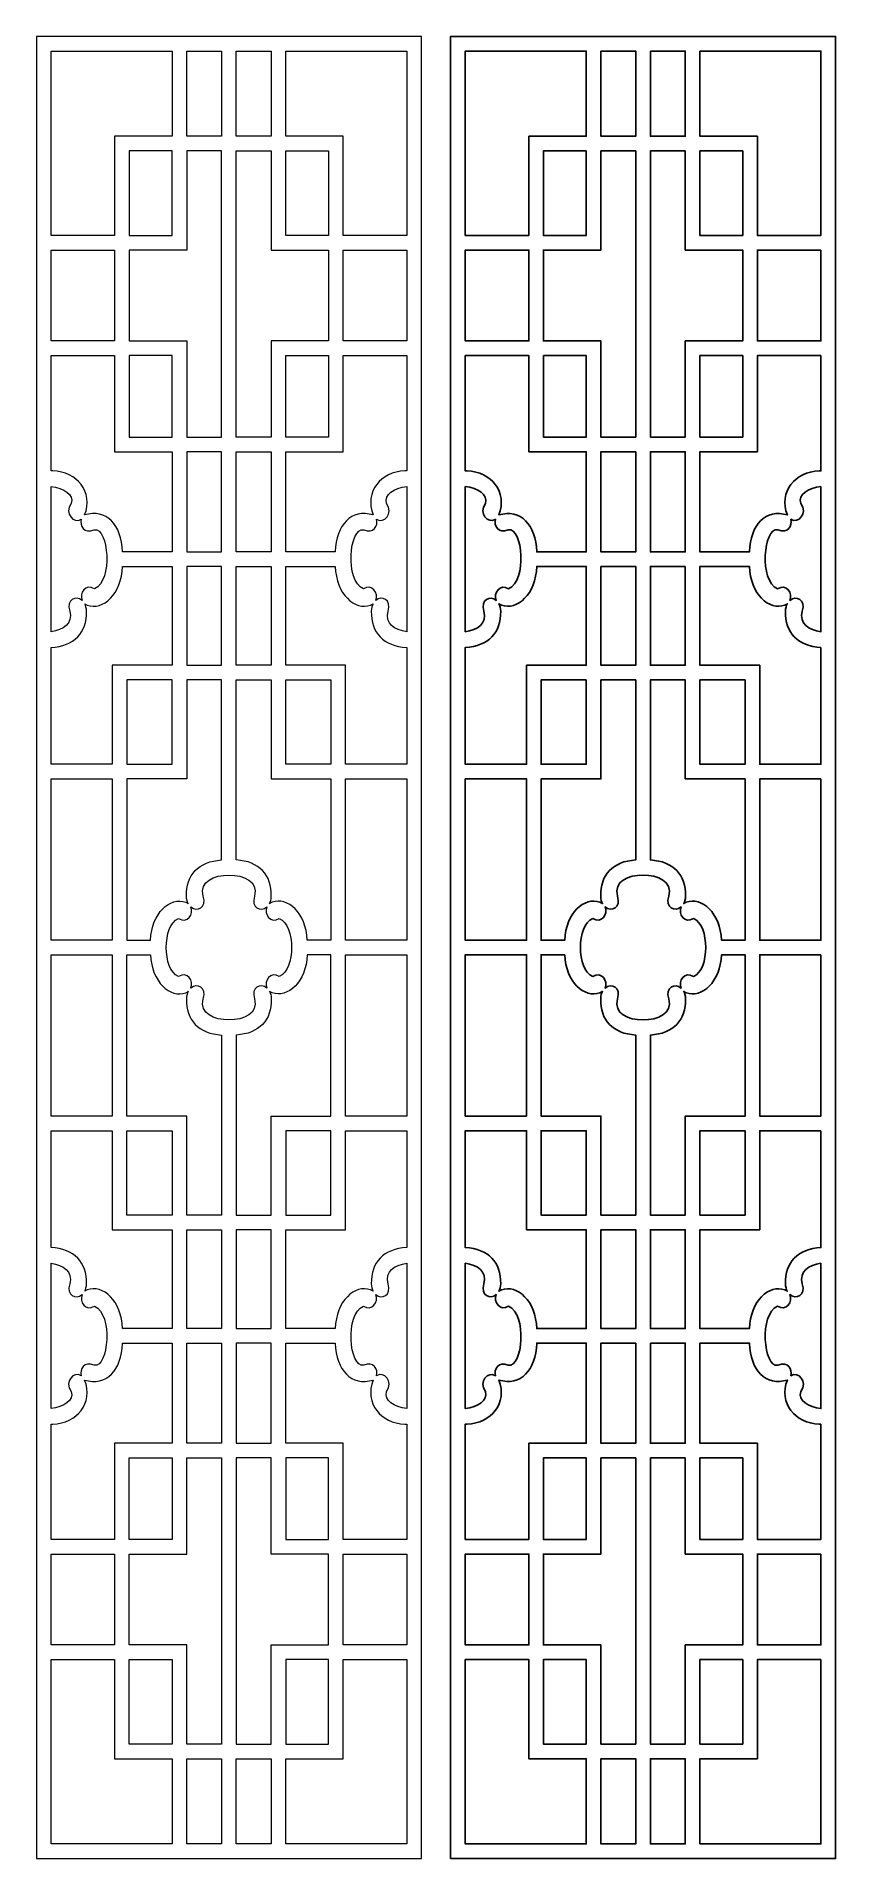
# Model space of a CAD drawing. Header units: centimetres. Extents: x 19.2 to 27.5, y -9.5 to 9.5.
import ezdxf

# ---------------------------------------------------------------- set-up
doc = ezdxf.new("R2010")
doc.units = ezdxf.units.CM
doc.header["$MEASUREMENT"] = 0
doc.layers.add('layer 1', color=7, linetype='Continuous')

msp = doc.modelspace()

# ---------------------------------------------------------------- linework, layer by layer
at = {"layer": 'layer 1', "color": 7, "lineweight": 9}
for points, knots in [([(19.16795, -9.5), (19.16795, -9.5), (19.16795, 9.5), (19.16795, 9.5), (19.16795, 9.5), (19.16795, 9.5), (23.18132, 9.5), (23.18132, 9.5), (23.18132, 9.5), (23.18132, 9.5), (23.18132, -9.5), (23.18132, -9.5), (23.18132, -9.5), (23.18132, -9.5), (19.16795, -9.5), (19.16795, -9.5)], [0, 0, 0, 0, 0.2, 0.2, 0.2, 0.2, 0.4, 0.4, 0.4, 0.4, 0.6, 0.6, 0.6, 0.6, 1, 1, 1, 1]), ([(19.32034, 7.4252), (19.32034, 7.4252), (19.32034, 7.4252), (19.32034, 7.4252), (19.32034, 7.4252), (19.32034, 7.4252), (19.98345, 7.4252), (19.98345, 7.4252), (19.98345, 7.4252), (19.98345, 7.4252), (19.98345, 8.45846), (19.98345, 8.45846), (19.98345, 8.45846), (19.98345, 8.45846), (20.58234, 8.45846), (20.58234, 8.45846), (20.58234, 8.45846), (20.58234, 8.45846), (20.58234, 9.3476), (20.58234, 9.3476), (20.58234, 9.3476), (20.58234, 9.3476), (19.32034, 9.3476), (19.32034, 9.3476), (19.32034, 9.3476), (19.32034, 9.3476), (19.32034, 7.4252), (19.32034, 7.4252)], [0, 0, 0, 0, 0.125, 0.125, 0.125, 0.125, 0.25, 0.25, 0.25, 0.25, 0.375, 0.375, 0.375, 0.375, 0.5, 0.5, 0.5, 0.5, 0.625, 0.625, 0.625, 0.625, 0.75, 0.75, 0.75, 0.75, 1, 1, 1, 1]), ([(20.73472, 9.3476), (20.73472, 9.3476), (20.73472, 9.3476), (20.73472, 9.3476), (20.73472, 9.3476), (20.73472, 9.3476), (20.73472, 8.45846), (20.73472, 8.45846), (20.73472, 8.45846), (20.73472, 8.45846), (21.09842, 8.45846), (21.09842, 8.45846), (21.09842, 8.45846), (21.09842, 8.45846), (21.09842, 9.3476), (21.09842, 9.3476), (21.09842, 9.3476), (21.09842, 9.3476), (20.73472, 9.3476), (20.73472, 9.3476)], [0, 0, 0, 0, 0.16666667, 0.16666667, 0.16666667, 0.16666667, 0.33333333, 0.33333333, 0.33333333, 0.33333333, 0.5, 0.5, 0.5, 0.5, 0.66666667, 0.66666667, 0.66666667, 0.66666667, 1, 1, 1, 1]), ([(21.25085, 9.3476), (21.25085, 9.3476), (21.25085, 9.3476), (21.25085, 9.3476), (21.25085, 9.3476), (21.25085, 9.3476), (21.25085, 8.45846), (21.25085, 8.45846), (21.25085, 8.45846), (21.25085, 8.45846), (21.61455, 8.45846), (21.61455, 8.45846), (21.61455, 8.45846), (21.61455, 8.45846), (21.61455, 9.3476), (21.61455, 9.3476), (21.61455, 9.3476), (21.61455, 9.3476), (21.25085, 9.3476), (21.25085, 9.3476)], [0, 0, 0, 0, 0.16666667, 0.16666667, 0.16666667, 0.16666667, 0.33333333, 0.33333333, 0.33333333, 0.33333333, 0.5, 0.5, 0.5, 0.5, 0.66666667, 0.66666667, 0.66666667, 0.66666667, 1, 1, 1, 1]), ([(21.76693, 9.3476), (21.76693, 9.3476), (21.76693, 9.3476), (21.76693, 9.3476), (21.76693, 9.3476), (21.76693, 9.3476), (21.76693, 8.45846), (21.76693, 8.45846), (21.76693, 8.45846), (21.76693, 8.45846), (22.36582, 8.45846), (22.36582, 8.45846), (22.36582, 8.45846), (22.36582, 8.45846), (22.36582, 7.4252), (22.36582, 7.4252), (22.36582, 7.4252), (22.36582, 7.4252), (23.02891, 7.4252), (23.02891, 7.4252), (23.02891, 7.4252), (23.02891, 7.4252), (23.02891, 9.3476), (23.02891, 9.3476), (23.02891, 9.3476), (23.02891, 9.3476), (21.76693, 9.3476), (21.76693, 9.3476)], [0, 0, 0, 0, 0.125, 0.125, 0.125, 0.125, 0.25, 0.25, 0.25, 0.25, 0.375, 0.375, 0.375, 0.375, 0.5, 0.5, 0.5, 0.5, 0.625, 0.625, 0.625, 0.625, 0.75, 0.75, 0.75, 0.75, 1, 1, 1, 1]), ([(20.73472, 5.32237), (20.73472, 5.32237), (20.73472, 5.32237), (20.73472, 5.32237), (20.73472, 5.32237), (20.73472, 5.32237), (20.73472, 6.32544), (20.73472, 6.32544), (20.73472, 6.32544), (20.73472, 6.32544), (20.13583, 6.32544), (20.13583, 6.32544), (20.13583, 6.32544), (20.13583, 6.32544), (20.13583, 7.27281), (20.13583, 7.27281), (20.13583, 7.27281), (20.13583, 7.27281), (20.73472, 7.27281), (20.73472, 7.27281), (20.73472, 7.27281), (20.73472, 7.27281), (20.73472, 8.30604), (20.73472, 8.30604), (20.73472, 8.30604), (20.73472, 8.30604), (21.09842, 8.30604), (21.09842, 8.30604), (21.09842, 8.30604), (21.09842, 8.30604), (21.09842, 5.32237), (21.09842, 5.32237), (21.09842, 5.32237), (21.09842, 5.32237), (20.73472, 5.32237), (20.73472, 5.32237)], [0, 0, 0, 0, 0.1, 0.1, 0.1, 0.1, 0.2, 0.2, 0.2, 0.2, 0.3, 0.3, 0.3, 0.3, 0.4, 0.4, 0.4, 0.4, 0.5, 0.5, 0.5, 0.5, 0.6, 0.6, 0.6, 0.6, 0.7, 0.7, 0.7, 0.7, 0.8, 0.8, 0.8, 0.8, 1, 1, 1, 1]), ([(20.58234, 8.30604), (20.58234, 8.30604), (20.58234, 8.30604), (20.58234, 8.30604), (20.58234, 8.30604), (20.58234, 8.30604), (20.58234, 7.4252), (20.58234, 7.4252), (20.58234, 7.4252), (20.58234, 7.4252), (20.13583, 7.4252), (20.13583, 7.4252), (20.13583, 7.4252), (20.13583, 7.4252), (20.13583, 8.30604), (20.13583, 8.30604), (20.13583, 8.30604), (20.13583, 8.30604), (20.58234, 8.30604), (20.58234, 8.30604)], [0, 0, 0, 0, 0.16666667, 0.16666667, 0.16666667, 0.16666667, 0.33333333, 0.33333333, 0.33333333, 0.33333333, 0.5, 0.5, 0.5, 0.5, 0.66666667, 0.66666667, 0.66666667, 0.66666667, 1, 1, 1, 1]), ([(21.61455, 5.32237), (21.61455, 5.32237), (21.61455, 5.32237), (21.61455, 5.32237), (21.61455, 5.32237), (21.61455, 5.32237), (21.61455, 6.32544), (21.61455, 6.32544), (21.61455, 6.32544), (21.61455, 6.32544), (22.21343, 6.32544), (22.21343, 6.32544), (22.21343, 6.32544), (22.21343, 6.32544), (22.21343, 7.27281), (22.21343, 7.27281), (22.21343, 7.27281), (22.21343, 7.27281), (21.61455, 7.27281), (21.61455, 7.27281), (21.61455, 7.27281), (21.61455, 7.27281), (21.61455, 8.30604), (21.61455, 8.30604), (21.61455, 8.30604), (21.61455, 8.30604), (21.25085, 8.30604), (21.25085, 8.30604), (21.25085, 8.30604), (21.25085, 8.30604), (21.25085, 5.32237), (21.25085, 5.32237), (21.25085, 5.32237), (21.25085, 5.32237), (21.61455, 5.32237), (21.61455, 5.32237)], [0, 0, 0, 0, 0.1, 0.1, 0.1, 0.1, 0.2, 0.2, 0.2, 0.2, 0.3, 0.3, 0.3, 0.3, 0.4, 0.4, 0.4, 0.4, 0.5, 0.5, 0.5, 0.5, 0.6, 0.6, 0.6, 0.6, 0.7, 0.7, 0.7, 0.7, 0.8, 0.8, 0.8, 0.8, 1, 1, 1, 1]), ([(21.76693, 8.30604), (21.76693, 8.30604), (21.76693, 8.30604), (21.76693, 8.30604), (21.76693, 8.30604), (21.76693, 8.30604), (21.76693, 7.4252), (21.76693, 7.4252), (21.76693, 7.4252), (21.76693, 7.4252), (22.21343, 7.4252), (22.21343, 7.4252), (22.21343, 7.4252), (22.21343, 7.4252), (22.21343, 8.30604), (22.21343, 8.30604), (22.21343, 8.30604), (22.21343, 8.30604), (21.76693, 8.30604), (21.76693, 8.30604)], [0, 0, 0, 0, 0.16666667, 0.16666667, 0.16666667, 0.16666667, 0.33333333, 0.33333333, 0.33333333, 0.33333333, 0.5, 0.5, 0.5, 0.5, 0.66666667, 0.66666667, 0.66666667, 0.66666667, 1, 1, 1, 1]), ([(19.32034, 6.32544), (19.32034, 6.32544), (19.32034, 6.32544), (19.32034, 6.32544), (19.32034, 6.32544), (19.32034, 6.32544), (19.98345, 6.32544), (19.98345, 6.32544), (19.98345, 6.32544), (19.98345, 6.32544), (19.98345, 7.27281), (19.98345, 7.27281), (19.98345, 7.27281), (19.98345, 7.27281), (19.32034, 7.27281), (19.32034, 7.27281), (19.32034, 7.27281), (19.32034, 7.27281), (19.32034, 6.32544), (19.32034, 6.32544)], [0, 0, 0, 0, 0.16666667, 0.16666667, 0.16666667, 0.16666667, 0.33333333, 0.33333333, 0.33333333, 0.33333333, 0.5, 0.5, 0.5, 0.5, 0.66666667, 0.66666667, 0.66666667, 0.66666667, 1, 1, 1, 1]), ([(23.02891, 7.27281), (23.02891, 7.27281), (23.02891, 7.27281), (23.02891, 7.27281), (23.02891, 7.27281), (23.02891, 7.27281), (22.36582, 7.27281), (22.36582, 7.27281), (22.36582, 7.27281), (22.36582, 7.27281), (22.36582, 6.32544), (22.36582, 6.32544), (22.36582, 6.32544), (22.36582, 6.32544), (23.02891, 6.32544), (23.02891, 6.32544), (23.02891, 6.32544), (23.02891, 6.32544), (23.02891, 7.27281), (23.02891, 7.27281)], [0, 0, 0, 0, 0.16666667, 0.16666667, 0.16666667, 0.16666667, 0.33333333, 0.33333333, 0.33333333, 0.33333333, 0.5, 0.5, 0.5, 0.5, 0.66666667, 0.66666667, 0.66666667, 0.66666667, 1, 1, 1, 1]), ([(19.32034, 4.97033), (19.32034, 4.97033), (19.32034, 4.97033), (19.32034, 4.97033), (19.32034, 4.97033), (19.32034, 4.97033), (19.33939, 4.97033), (19.33939, 4.97033), (19.33939, 4.97033), (19.58954, 4.96107), (19.76303, 4.75245), (19.67065, 4.50991), (19.67065, 4.50991), (19.89679, 4.57933), (20.05704, 4.40618), (20.0658, 4.12828), (20.0658, 4.12828), (20.0658, 4.12828), (20.0658, 4.12548), (20.0658, 4.12548), (20.0658, 4.12548), (20.0658, 4.12548), (20.58234, 4.12548), (20.58234, 4.12548), (20.58234, 4.12548), (20.58234, 4.12548), (20.58234, 5.16995), (20.58234, 5.16995), (20.58234, 5.16995), (20.58234, 5.16995), (19.98345, 5.16995), (19.98345, 5.16995), (19.98345, 5.16995), (19.98345, 5.16995), (19.98345, 6.17303), (19.98345, 6.17303), (19.98345, 6.17303), (19.98345, 6.17303), (19.32034, 6.17303), (19.32034, 6.17303), (19.32034, 6.17303), (19.32034, 6.17303), (19.32034, 4.97033), (19.32034, 4.97033)], [0, 0, 0, 0, 0.08333333, 0.08333333, 0.08333333, 0.08333333, 0.16666667, 0.16666667, 0.16666667, 0.16666667, 0.25, 0.25, 0.25, 0.25, 0.33333333, 0.33333333, 0.33333333, 0.33333333, 0.41666667, 0.41666667, 0.41666667, 0.41666667, 0.5, 0.5, 0.5, 0.5, 0.58333333, 0.58333333, 0.58333333, 0.58333333, 0.66666667, 0.66666667, 0.66666667, 0.66666667, 0.75, 0.75, 0.75, 0.75, 0.83333333, 0.83333333, 0.83333333, 0.83333333, 1, 1, 1, 1]), ([(20.13583, 6.17303), (20.13583, 6.17303), (20.13583, 6.17303), (20.13583, 6.17303), (20.13583, 6.17303), (20.13583, 6.17303), (20.58234, 6.17303), (20.58234, 6.17303), (20.58234, 6.17303), (20.58234, 6.17303), (20.58234, 5.32237), (20.58234, 5.32237), (20.58234, 5.32237), (20.58234, 5.32237), (20.13583, 5.32237), (20.13583, 5.32237), (20.13583, 5.32237), (20.13583, 5.32237), (20.13583, 6.17303), (20.13583, 6.17303)], [0, 0, 0, 0, 0.16666667, 0.16666667, 0.16666667, 0.16666667, 0.33333333, 0.33333333, 0.33333333, 0.33333333, 0.5, 0.5, 0.5, 0.5, 0.66666667, 0.66666667, 0.66666667, 0.66666667, 1, 1, 1, 1]), ([(23.02891, 6.17303), (23.02891, 6.17303), (23.02891, 6.17303), (23.02891, 6.17303), (23.02891, 6.17303), (23.02891, 6.17303), (22.36582, 6.17303), (22.36582, 6.17303), (22.36582, 6.17303), (22.36582, 6.17303), (22.36582, 5.16995), (22.36582, 5.16995), (22.36582, 5.16995), (22.36582, 5.16995), (21.76693, 5.16995), (21.76693, 5.16995), (21.76693, 5.16995), (21.76693, 5.16995), (21.76693, 4.12548), (21.76693, 4.12548), (21.76693, 4.12548), (21.76693, 4.12548), (22.2835, 4.12548), (22.2835, 4.12548), (22.2835, 4.12548), (22.2835, 4.12548), (22.2835, 4.12828), (22.2835, 4.12828), (22.2835, 4.12828), (22.29222, 4.40618), (22.45248, 4.57933), (22.67859, 4.50991), (22.67859, 4.50991), (22.58621, 4.75245), (22.75973, 4.96107), (23.00985, 4.97033), (23.00985, 4.97033), (23.00985, 4.97033), (23.02891, 4.97033), (23.02891, 4.97033), (23.02891, 4.97033), (23.02891, 4.97033), (23.02891, 6.17303), (23.02891, 6.17303)], [0, 0, 0, 0, 0.08333333, 0.08333333, 0.08333333, 0.08333333, 0.16666667, 0.16666667, 0.16666667, 0.16666667, 0.25, 0.25, 0.25, 0.25, 0.33333333, 0.33333333, 0.33333333, 0.33333333, 0.41666667, 0.41666667, 0.41666667, 0.41666667, 0.5, 0.5, 0.5, 0.5, 0.58333333, 0.58333333, 0.58333333, 0.58333333, 0.66666667, 0.66666667, 0.66666667, 0.66666667, 0.75, 0.75, 0.75, 0.75, 0.83333333, 0.83333333, 0.83333333, 0.83333333, 1, 1, 1, 1]), ([(22.21343, 6.17303), (22.21343, 6.17303), (22.21343, 6.17303), (22.21343, 6.17303), (22.21343, 6.17303), (22.21343, 6.17303), (21.76693, 6.17303), (21.76693, 6.17303), (21.76693, 6.17303), (21.76693, 6.17303), (21.76693, 5.32237), (21.76693, 5.32237), (21.76693, 5.32237), (21.76693, 5.32237), (22.21343, 5.32237), (22.21343, 5.32237), (22.21343, 5.32237), (22.21343, 5.32237), (22.21343, 6.17303), (22.21343, 6.17303)], [0, 0, 0, 0, 0.16666667, 0.16666667, 0.16666667, 0.16666667, 0.33333333, 0.33333333, 0.33333333, 0.33333333, 0.5, 0.5, 0.5, 0.5, 0.66666667, 0.66666667, 0.66666667, 0.66666667, 1, 1, 1, 1]), ([(21.09842, 4.12548), (21.09842, 4.12548), (21.09842, 4.12548), (21.09842, 4.12548), (21.09842, 4.12548), (21.09842, 4.12548), (20.73472, 4.12548), (20.73472, 4.12548), (20.73472, 4.12548), (20.73472, 4.12548), (20.73472, 5.16995), (20.73472, 5.16995), (20.73472, 5.16995), (20.73472, 5.16995), (21.09842, 5.16995), (21.09842, 5.16995), (21.09842, 5.16995), (21.09842, 5.16995), (21.09842, 4.12548), (21.09842, 4.12548)], [0, 0, 0, 0, 0.16666667, 0.16666667, 0.16666667, 0.16666667, 0.33333333, 0.33333333, 0.33333333, 0.33333333, 0.5, 0.5, 0.5, 0.5, 0.66666667, 0.66666667, 0.66666667, 0.66666667, 1, 1, 1, 1]), ([(21.25085, 4.12548), (21.25085, 4.12548), (21.25085, 4.12548), (21.25085, 4.12548), (21.25085, 4.12548), (21.25085, 4.12548), (21.61455, 4.12548), (21.61455, 4.12548), (21.61455, 4.12548), (21.61455, 4.12548), (21.61455, 5.16995), (21.61455, 5.16995), (21.61455, 5.16995), (21.61455, 5.16995), (21.25085, 5.16995), (21.25085, 5.16995), (21.25085, 5.16995), (21.25085, 5.16995), (21.25085, 4.12548), (21.25085, 4.12548)], [0, 0, 0, 0, 0.16666667, 0.16666667, 0.16666667, 0.16666667, 0.33333333, 0.33333333, 0.33333333, 0.33333333, 0.5, 0.5, 0.5, 0.5, 0.66666667, 0.66666667, 0.66666667, 0.66666667, 1, 1, 1, 1]), ([(19.32034, 3.29166), (19.32034, 3.29166), (19.32034, 3.29166), (19.32034, 3.29166), (19.32034, 3.29166), (19.44636, 3.30954), (19.5491, 3.37656), (19.51517, 3.50595), (19.51517, 3.50595), (19.47491, 3.62895), (19.57985, 3.67364), (19.64423, 3.61905), (19.64423, 3.61905), (19.60926, 3.69361), (19.68334, 3.7988), (19.77267, 3.74012), (19.77267, 3.74012), (19.96975, 3.8207), (19.9185, 4.38327), (19.7693, 4.35621), (19.7693, 4.35621), (19.6631, 4.30579), (19.61895, 4.40225), (19.63404, 4.46476), (19.63404, 4.46476), (19.56098, 4.41809), (19.4505, 4.52128), (19.53069, 4.63079), (19.53069, 4.63079), (19.56061, 4.7263), (19.45043, 4.78967), (19.32034, 4.80703), (19.32034, 4.80703), (19.32034, 4.80703), (19.32034, 3.29166), (19.32034, 3.29166)], [0, 0, 0, 0, 0.1, 0.1, 0.1, 0.1, 0.2, 0.2, 0.2, 0.2, 0.3, 0.3, 0.3, 0.3, 0.4, 0.4, 0.4, 0.4, 0.5, 0.5, 0.5, 0.5, 0.6, 0.6, 0.6, 0.6, 0.7, 0.7, 0.7, 0.7, 0.8, 0.8, 0.8, 0.8, 1, 1, 1, 1]), ([(23.02891, 4.80703), (23.02891, 4.80703), (23.02891, 4.80703), (23.02891, 4.80703), (23.02891, 4.80703), (22.89881, 4.78967), (22.78866, 4.7263), (22.81858, 4.63079), (22.81858, 4.63079), (22.89876, 4.52128), (22.78829, 4.41809), (22.71523, 4.46476), (22.71523, 4.46476), (22.73032, 4.40225), (22.68614, 4.30579), (22.57997, 4.35621), (22.57997, 4.35621), (22.43077, 4.38327), (22.37953, 3.8207), (22.5766, 3.74012), (22.5766, 3.74012), (22.66591, 3.7988), (22.74001, 3.69361), (22.70503, 3.61905), (22.70503, 3.61905), (22.76942, 3.67364), (22.87433, 3.62895), (22.83411, 3.50595), (22.83411, 3.50595), (22.80017, 3.37656), (22.90291, 3.30954), (23.02891, 3.29166), (23.02891, 3.29166), (23.02891, 3.29166), (23.02891, 4.80703), (23.02891, 4.80703)], [0, 0, 0, 0, 0.1, 0.1, 0.1, 0.1, 0.2, 0.2, 0.2, 0.2, 0.3, 0.3, 0.3, 0.3, 0.4, 0.4, 0.4, 0.4, 0.5, 0.5, 0.5, 0.5, 0.6, 0.6, 0.6, 0.6, 0.7, 0.7, 0.7, 0.7, 0.8, 0.8, 0.8, 0.8, 1, 1, 1, 1]), ([(19.32034, 1.90999), (19.32034, 1.90999), (19.32034, 1.90999), (19.32034, 1.90999), (19.32034, 1.90999), (19.32034, 1.90999), (19.95915, 1.90999), (19.95915, 1.90999), (19.95915, 1.90999), (19.95915, 1.90999), (19.95915, 2.94323), (19.95915, 2.94323), (19.95915, 2.94323), (19.95915, 2.94323), (20.58234, 2.94323), (20.58234, 2.94323), (20.58234, 2.94323), (20.58234, 2.94323), (20.58234, 3.97308), (20.58234, 3.97308), (20.58234, 3.97308), (20.58234, 3.97308), (20.06567, 3.97308), (20.06567, 3.97308), (20.06567, 3.97308), (20.05715, 3.68404), (19.86094, 3.51181), (19.69816, 3.56921), (19.69816, 3.56921), (19.68778, 3.57374), (19.67884, 3.57917), (19.67119, 3.58527), (19.67119, 3.58527), (19.68227, 3.56469), (19.68944, 3.53834), (19.69014, 3.50595), (19.69014, 3.50595), (19.69565, 3.28344), (19.56178, 3.14154), (19.32034, 3.12877), (19.32034, 3.12877), (19.32034, 3.12877), (19.32034, 1.90999), (19.32034, 1.90999)], [0, 0, 0, 0, 0.08333333, 0.08333333, 0.08333333, 0.08333333, 0.16666667, 0.16666667, 0.16666667, 0.16666667, 0.25, 0.25, 0.25, 0.25, 0.33333333, 0.33333333, 0.33333333, 0.33333333, 0.41666667, 0.41666667, 0.41666667, 0.41666667, 0.5, 0.5, 0.5, 0.5, 0.58333333, 0.58333333, 0.58333333, 0.58333333, 0.66666667, 0.66666667, 0.66666667, 0.66666667, 0.75, 0.75, 0.75, 0.75, 0.83333333, 0.83333333, 0.83333333, 0.83333333, 1, 1, 1, 1]), ([(20.73472, 3.97308), (20.73472, 3.97308), (20.73472, 3.97308), (20.73472, 3.97308), (20.73472, 3.97308), (20.73472, 3.97308), (21.09842, 3.97308), (21.09842, 3.97308), (21.09842, 3.97308), (21.09842, 3.97308), (21.09842, 2.94323), (21.09842, 2.94323), (21.09842, 2.94323), (21.09842, 2.94323), (20.73472, 2.94323), (20.73472, 2.94323), (20.73472, 2.94323), (20.73472, 2.94323), (20.73472, 3.97308), (20.73472, 3.97308)], [0, 0, 0, 0, 0.16666667, 0.16666667, 0.16666667, 0.16666667, 0.33333333, 0.33333333, 0.33333333, 0.33333333, 0.5, 0.5, 0.5, 0.5, 0.66666667, 0.66666667, 0.66666667, 0.66666667, 1, 1, 1, 1]), ([(21.61455, 3.97308), (21.61455, 3.97308), (21.61455, 3.97308), (21.61455, 3.97308), (21.61455, 3.97308), (21.61455, 3.97308), (21.25085, 3.97308), (21.25085, 3.97308), (21.25085, 3.97308), (21.25085, 3.97308), (21.25085, 2.94323), (21.25085, 2.94323), (21.25085, 2.94323), (21.25085, 2.94323), (21.61455, 2.94323), (21.61455, 2.94323), (21.61455, 2.94323), (21.61455, 2.94323), (21.61455, 3.97308), (21.61455, 3.97308)], [0, 0, 0, 0, 0.16666667, 0.16666667, 0.16666667, 0.16666667, 0.33333333, 0.33333333, 0.33333333, 0.33333333, 0.5, 0.5, 0.5, 0.5, 0.66666667, 0.66666667, 0.66666667, 0.66666667, 1, 1, 1, 1]), ([(23.02891, 3.12877), (23.02891, 3.12877), (23.02891, 3.12877), (23.02891, 3.12877), (23.02891, 3.12877), (22.78749, 3.14154), (22.65362, 3.28344), (22.65913, 3.50595), (22.65913, 3.50595), (22.65983, 3.53834), (22.667, 3.56469), (22.67808, 3.58527), (22.67808, 3.58527), (22.67043, 3.57917), (22.66149, 3.57374), (22.6511, 3.56921), (22.6511, 3.56921), (22.48834, 3.51181), (22.29212, 3.68404), (22.2836, 3.97308), (22.2836, 3.97308), (22.2836, 3.97308), (21.76693, 3.97308), (21.76693, 3.97308), (21.76693, 3.97308), (21.76693, 3.97308), (21.76693, 2.94323), (21.76693, 2.94323), (21.76693, 2.94323), (21.76693, 2.94323), (22.39012, 2.94323), (22.39012, 2.94323), (22.39012, 2.94323), (22.39012, 2.94323), (22.39012, 1.90999), (22.39012, 1.90999), (22.39012, 1.90999), (22.39012, 1.90999), (23.02891, 1.90999), (23.02891, 1.90999), (23.02891, 1.90999), (23.02891, 1.90999), (23.02891, 3.12877), (23.02891, 3.12877)], [0, 0, 0, 0, 0.08333333, 0.08333333, 0.08333333, 0.08333333, 0.16666667, 0.16666667, 0.16666667, 0.16666667, 0.25, 0.25, 0.25, 0.25, 0.33333333, 0.33333333, 0.33333333, 0.33333333, 0.41666667, 0.41666667, 0.41666667, 0.41666667, 0.5, 0.5, 0.5, 0.5, 0.58333333, 0.58333333, 0.58333333, 0.58333333, 0.66666667, 0.66666667, 0.66666667, 0.66666667, 0.75, 0.75, 0.75, 0.75, 0.83333333, 0.83333333, 0.83333333, 0.83333333, 1, 1, 1, 1]), ([(20.357, 0.0762), (20.357, 0.0762), (20.357, 0.0762), (20.357, 0.0762), (20.357, 0.0762), (20.357, 0.0762), (20.11159, 0.0762), (20.11159, 0.0762), (20.11159, 0.0762), (20.11159, 0.0762), (20.11159, 1.75758), (20.11159, 1.75758), (20.11159, 1.75758), (20.11159, 1.75758), (20.73472, 1.75758), (20.73472, 1.75758), (20.73472, 1.75758), (20.73472, 1.75758), (20.73472, 2.79083), (20.73472, 2.79083), (20.73472, 2.79083), (20.73472, 2.79083), (21.09842, 2.79083), (21.09842, 2.79083), (21.09842, 2.79083), (21.09842, 2.79083), (21.09842, 0.91273), (21.09842, 0.91273), (21.09842, 0.91273), (20.85927, 0.89872), (20.72674, 0.75715), (20.73226, 0.53577), (20.73226, 0.53577), (20.73296, 0.50336), (20.74013, 0.47703), (20.7512, 0.45645), (20.7512, 0.45645), (20.74355, 0.46254), (20.73461, 0.46797), (20.72422, 0.47251), (20.72422, 0.47251), (20.5629, 0.52941), (20.36867, 0.36067), (20.357, 0.0762)], [0, 0, 0, 0, 0.08333333, 0.08333333, 0.08333333, 0.08333333, 0.16666667, 0.16666667, 0.16666667, 0.16666667, 0.25, 0.25, 0.25, 0.25, 0.33333333, 0.33333333, 0.33333333, 0.33333333, 0.41666667, 0.41666667, 0.41666667, 0.41666667, 0.5, 0.5, 0.5, 0.5, 0.58333333, 0.58333333, 0.58333333, 0.58333333, 0.66666667, 0.66666667, 0.66666667, 0.66666667, 0.75, 0.75, 0.75, 0.75, 0.83333333, 0.83333333, 0.83333333, 0.83333333, 1, 1, 1, 1]), ([(20.58234, 2.79083), (20.58234, 2.79083), (20.58234, 2.79083), (20.58234, 2.79083), (20.58234, 2.79083), (20.58234, 2.79083), (20.58234, 1.90999), (20.58234, 1.90999), (20.58234, 1.90999), (20.58234, 1.90999), (20.11159, 1.90999), (20.11159, 1.90999), (20.11159, 1.90999), (20.11159, 1.90999), (20.11159, 2.79083), (20.11159, 2.79083), (20.11159, 2.79083), (20.11159, 2.79083), (20.58234, 2.79083), (20.58234, 2.79083)], [0, 0, 0, 0, 0.16666667, 0.16666667, 0.16666667, 0.16666667, 0.33333333, 0.33333333, 0.33333333, 0.33333333, 0.5, 0.5, 0.5, 0.5, 0.66666667, 0.66666667, 0.66666667, 0.66666667, 1, 1, 1, 1]), ([(21.99227, 0.0762), (21.99227, 0.0762), (21.99227, 0.0762), (21.99227, 0.0762), (21.99227, 0.0762), (21.99227, 0.0762), (22.23768, 0.0762), (22.23768, 0.0762), (22.23768, 0.0762), (22.23768, 0.0762), (22.23768, 1.75758), (22.23768, 1.75758), (22.23768, 1.75758), (22.23768, 1.75758), (21.61455, 1.75758), (21.61455, 1.75758), (21.61455, 1.75758), (21.61455, 1.75758), (21.61455, 2.79083), (21.61455, 2.79083), (21.61455, 2.79083), (21.61455, 2.79083), (21.25085, 2.79083), (21.25085, 2.79083), (21.25085, 2.79083), (21.25085, 2.79083), (21.25085, 0.91273), (21.25085, 0.91273), (21.25085, 0.91273), (21.49, 0.89872), (21.62252, 0.75715), (21.61702, 0.53577), (21.61702, 0.53577), (21.61632, 0.50336), (21.60915, 0.47703), (21.59807, 0.45645), (21.59807, 0.45645), (21.6057, 0.46254), (21.61466, 0.46797), (21.62504, 0.47251), (21.62504, 0.47251), (21.78636, 0.52941), (21.98061, 0.36067), (21.99227, 0.0762)], [0, 0, 0, 0, 0.08333333, 0.08333333, 0.08333333, 0.08333333, 0.16666667, 0.16666667, 0.16666667, 0.16666667, 0.25, 0.25, 0.25, 0.25, 0.33333333, 0.33333333, 0.33333333, 0.33333333, 0.41666667, 0.41666667, 0.41666667, 0.41666667, 0.5, 0.5, 0.5, 0.5, 0.58333333, 0.58333333, 0.58333333, 0.58333333, 0.66666667, 0.66666667, 0.66666667, 0.66666667, 0.75, 0.75, 0.75, 0.75, 0.83333333, 0.83333333, 0.83333333, 0.83333333, 1, 1, 1, 1]), ([(21.76693, 2.79083), (21.76693, 2.79083), (21.76693, 2.79083), (21.76693, 2.79083), (21.76693, 2.79083), (21.76693, 2.79083), (21.76693, 1.90999), (21.76693, 1.90999), (21.76693, 1.90999), (21.76693, 1.90999), (22.23768, 1.90999), (22.23768, 1.90999), (22.23768, 1.90999), (22.23768, 1.90999), (22.23768, 2.79083), (22.23768, 2.79083), (22.23768, 2.79083), (22.23768, 2.79083), (21.76693, 2.79083), (21.76693, 2.79083)], [0, 0, 0, 0, 0.16666667, 0.16666667, 0.16666667, 0.16666667, 0.33333333, 0.33333333, 0.33333333, 0.33333333, 0.5, 0.5, 0.5, 0.5, 0.66666667, 0.66666667, 0.66666667, 0.66666667, 1, 1, 1, 1]), ([(19.32034, 0.0762), (19.32034, 0.0762), (19.32034, 0.0762), (19.32034, 0.0762), (19.32034, 0.0762), (19.32034, 0.0762), (19.95915, 0.0762), (19.95915, 0.0762), (19.95915, 0.0762), (19.95915, 0.0762), (19.95915, 1.75758), (19.95915, 1.75758), (19.95915, 1.75758), (19.95915, 1.75758), (19.32034, 1.75758), (19.32034, 1.75758), (19.32034, 1.75758), (19.32034, 1.75758), (19.32034, 0.0762), (19.32034, 0.0762)], [0, 0, 0, 0, 0.16666667, 0.16666667, 0.16666667, 0.16666667, 0.33333333, 0.33333333, 0.33333333, 0.33333333, 0.5, 0.5, 0.5, 0.5, 0.66666667, 0.66666667, 0.66666667, 0.66666667, 1, 1, 1, 1]), ([(23.02891, 1.75758), (23.02891, 1.75758), (23.02891, 1.75758), (23.02891, 1.75758), (23.02891, 1.75758), (23.02891, 1.75758), (22.39012, 1.75758), (22.39012, 1.75758), (22.39012, 1.75758), (22.39012, 1.75758), (22.39012, 0.0762), (22.39012, 0.0762), (22.39012, 0.0762), (22.39012, 0.0762), (23.02891, 0.0762), (23.02891, 0.0762), (23.02891, 0.0762), (23.02891, 0.0762), (23.02891, 1.75758), (23.02891, 1.75758)], [0, 0, 0, 0, 0.16666667, 0.16666667, 0.16666667, 0.16666667, 0.33333333, 0.33333333, 0.33333333, 0.33333333, 0.5, 0.5, 0.5, 0.5, 0.66666667, 0.66666667, 0.66666667, 0.66666667, 1, 1, 1, 1]), ([(20.52089, 0), (20.52089, 0), (20.52089, 0), (20.52089, 0), (20.52089, 0), (20.52314, -0.13303), (20.56157, -0.26555), (20.64975, -0.3016), (20.64975, -0.3016), (20.73905, -0.24292), (20.81313, -0.34811), (20.77818, -0.42267), (20.77818, -0.42267), (20.84254, -0.36807), (20.94747, -0.41277), (20.90723, -0.53578), (20.90723, -0.53578), (20.86693, -0.68943), (21.01936, -0.75516), (21.17463, -0.75505), (21.17463, -0.75505), (21.32991, -0.75516), (21.48235, -0.68943), (21.44204, -0.53578), (21.44204, -0.53578), (21.40179, -0.41277), (21.5067, -0.36807), (21.57109, -0.42267), (21.57109, -0.42267), (21.53614, -0.34811), (21.61022, -0.24292), (21.69952, -0.3016), (21.69952, -0.3016), (21.78771, -0.26555), (21.82614, -0.13303), (21.82838, 0), (21.82838, 0), (21.82614, 0.13303), (21.78771, 0.26555), (21.69952, 0.30159), (21.69952, 0.30159), (21.61022, 0.24292), (21.53614, 0.34811), (21.57109, 0.42267), (21.57109, 0.42267), (21.5067, 0.36807), (21.40179, 0.41276), (21.44204, 0.53577), (21.44204, 0.53577), (21.48235, 0.68942), (21.32991, 0.75514), (21.17463, 0.75504), (21.17463, 0.75504), (21.01936, 0.75514), (20.86693, 0.68942), (20.90723, 0.53577), (20.90723, 0.53577), (20.94747, 0.41276), (20.84254, 0.36807), (20.77818, 0.42267), (20.77818, 0.42267), (20.81313, 0.34811), (20.73905, 0.24292), (20.64975, 0.30159), (20.64975, 0.30159), (20.56157, 0.26555), (20.52314, 0.13303), (20.52089, 0)], [0, 0, 0, 0, 0.05555556, 0.05555556, 0.05555556, 0.05555556, 0.11111111, 0.11111111, 0.11111111, 0.11111111, 0.16666667, 0.16666667, 0.16666667, 0.16666667, 0.22222222, 0.22222222, 0.22222222, 0.22222222, 0.27777778, 0.27777778, 0.27777778, 0.27777778, 0.33333333, 0.33333333, 0.33333333, 0.33333333, 0.38888889, 0.38888889, 0.38888889, 0.38888889, 0.44444444, 0.44444444, 0.44444444, 0.44444444, 0.5, 0.5, 0.5, 0.5, 0.55555556, 0.55555556, 0.55555556, 0.55555556, 0.61111111, 0.61111111, 0.61111111, 0.61111111, 0.66666667, 0.66666667, 0.66666667, 0.66666667, 0.72222222, 0.72222222, 0.72222222, 0.72222222, 0.77777778, 0.77777778, 0.77777778, 0.77777778, 0.83333333, 0.83333333, 0.83333333, 0.83333333, 0.88888889, 0.88888889, 0.88888889, 0.88888889, 1, 1, 1, 1]), ([(19.32034, -1.75758), (19.32034, -1.75758), (19.32034, -1.75758), (19.32034, -1.75758), (19.32034, -1.75758), (19.32034, -1.75758), (19.95915, -1.75758), (19.95915, -1.75758), (19.95915, -1.75758), (19.95915, -1.75758), (19.95915, -0.07621), (19.95915, -0.07621), (19.95915, -0.07621), (19.95915, -0.07621), (19.32034, -0.07621), (19.32034, -0.07621), (19.32034, -0.07621), (19.32034, -0.07621), (19.32034, -1.75758), (19.32034, -1.75758)], [0, 0, 0, 0, 0.16666667, 0.16666667, 0.16666667, 0.16666667, 0.33333333, 0.33333333, 0.33333333, 0.33333333, 0.5, 0.5, 0.5, 0.5, 0.66666667, 0.66666667, 0.66666667, 0.66666667, 1, 1, 1, 1]), ([(20.357, -0.07621), (20.357, -0.07621), (20.357, -0.07621), (20.357, -0.07621), (20.357, -0.07621), (20.357, -0.07621), (20.11159, -0.07621), (20.11159, -0.07621), (20.11159, -0.07621), (20.11159, -0.07621), (20.11159, -1.75758), (20.11159, -1.75758), (20.11159, -1.75758), (20.11159, -1.75758), (20.73472, -1.75758), (20.73472, -1.75758), (20.73472, -1.75758), (20.73472, -1.75758), (20.73472, -2.79082), (20.73472, -2.79082), (20.73472, -2.79082), (20.73472, -2.79082), (21.09842, -2.79082), (21.09842, -2.79082), (21.09842, -2.79082), (21.09842, -2.79082), (21.09842, -0.91273), (21.09842, -0.91273), (21.09842, -0.91273), (20.85927, -0.89874), (20.72674, -0.75716), (20.73226, -0.53578), (20.73226, -0.53578), (20.73296, -0.50337), (20.74013, -0.47702), (20.7512, -0.45645), (20.7512, -0.45645), (20.74355, -0.46254), (20.73461, -0.46798), (20.72422, -0.4725), (20.72422, -0.4725), (20.5629, -0.52941), (20.36867, -0.36068), (20.357, -0.07621)], [0, 0, 0, 0, 0.08333333, 0.08333333, 0.08333333, 0.08333333, 0.16666667, 0.16666667, 0.16666667, 0.16666667, 0.25, 0.25, 0.25, 0.25, 0.33333333, 0.33333333, 0.33333333, 0.33333333, 0.41666667, 0.41666667, 0.41666667, 0.41666667, 0.5, 0.5, 0.5, 0.5, 0.58333333, 0.58333333, 0.58333333, 0.58333333, 0.66666667, 0.66666667, 0.66666667, 0.66666667, 0.75, 0.75, 0.75, 0.75, 0.83333333, 0.83333333, 0.83333333, 0.83333333, 1, 1, 1, 1]), ([(21.99227, -0.07621), (21.99227, -0.07621), (21.99227, -0.07621), (21.99227, -0.07621), (21.99227, -0.07621), (21.99227, -0.07621), (22.23768, -0.07621), (22.23768, -0.07621), (22.23768, -0.07621), (22.23768, -0.07621), (22.23768, -1.75758), (22.23768, -1.75758), (22.23768, -1.75758), (22.23768, -1.75758), (21.61455, -1.75758), (21.61455, -1.75758), (21.61455, -1.75758), (21.61455, -1.75758), (21.61455, -2.79082), (21.61455, -2.79082), (21.61455, -2.79082), (21.61455, -2.79082), (21.25085, -2.79082), (21.25085, -2.79082), (21.25085, -2.79082), (21.25085, -2.79082), (21.25085, -0.91273), (21.25085, -0.91273), (21.25085, -0.91273), (21.49, -0.89874), (21.62252, -0.75716), (21.61702, -0.53578), (21.61702, -0.53578), (21.61632, -0.50337), (21.60915, -0.47702), (21.59807, -0.45645), (21.59807, -0.45645), (21.6057, -0.46254), (21.61466, -0.46798), (21.62504, -0.4725), (21.62504, -0.4725), (21.78636, -0.52941), (21.98061, -0.36068), (21.99227, -0.07621)], [0, 0, 0, 0, 0.08333333, 0.08333333, 0.08333333, 0.08333333, 0.16666667, 0.16666667, 0.16666667, 0.16666667, 0.25, 0.25, 0.25, 0.25, 0.33333333, 0.33333333, 0.33333333, 0.33333333, 0.41666667, 0.41666667, 0.41666667, 0.41666667, 0.5, 0.5, 0.5, 0.5, 0.58333333, 0.58333333, 0.58333333, 0.58333333, 0.66666667, 0.66666667, 0.66666667, 0.66666667, 0.75, 0.75, 0.75, 0.75, 0.83333333, 0.83333333, 0.83333333, 0.83333333, 1, 1, 1, 1]), ([(23.02891, -0.07621), (23.02891, -0.07621), (23.02891, -0.07621), (23.02891, -0.07621), (23.02891, -0.07621), (23.02891, -0.07621), (22.39012, -0.07621), (22.39012, -0.07621), (22.39012, -0.07621), (22.39012, -0.07621), (22.39012, -1.75758), (22.39012, -1.75758), (22.39012, -1.75758), (22.39012, -1.75758), (23.02891, -1.75758), (23.02891, -1.75758), (23.02891, -1.75758), (23.02891, -1.75758), (23.02891, -0.07621), (23.02891, -0.07621)], [0, 0, 0, 0, 0.16666667, 0.16666667, 0.16666667, 0.16666667, 0.33333333, 0.33333333, 0.33333333, 0.33333333, 0.5, 0.5, 0.5, 0.5, 0.66666667, 0.66666667, 0.66666667, 0.66666667, 1, 1, 1, 1]), ([(19.32034, -3.12878), (19.32034, -3.12878), (19.32034, -3.12878), (19.32034, -3.12878), (19.32034, -3.12878), (19.56178, -3.14156), (19.69565, -3.28344), (19.69014, -3.50593), (19.69014, -3.50593), (19.68944, -3.53834), (19.68227, -3.56471), (19.67119, -3.58525), (19.67119, -3.58525), (19.67884, -3.57919), (19.68778, -3.57375), (19.69816, -3.5692), (19.69816, -3.5692), (19.86094, -3.51182), (20.05715, -3.68403), (20.06567, -3.97307), (20.06567, -3.97307), (20.06567, -3.97307), (20.58234, -3.97307), (20.58234, -3.97307), (20.58234, -3.97307), (20.58234, -3.97307), (20.58234, -2.94323), (20.58234, -2.94323), (20.58234, -2.94323), (20.58234, -2.94323), (19.95915, -2.94323), (19.95915, -2.94323), (19.95915, -2.94323), (19.95915, -2.94323), (19.95915, -1.91), (19.95915, -1.91), (19.95915, -1.91), (19.95915, -1.91), (19.32034, -1.91), (19.32034, -1.91), (19.32034, -1.91), (19.32034, -1.91), (19.32034, -3.12878), (19.32034, -3.12878)], [0, 0, 0, 0, 0.08333333, 0.08333333, 0.08333333, 0.08333333, 0.16666667, 0.16666667, 0.16666667, 0.16666667, 0.25, 0.25, 0.25, 0.25, 0.33333333, 0.33333333, 0.33333333, 0.33333333, 0.41666667, 0.41666667, 0.41666667, 0.41666667, 0.5, 0.5, 0.5, 0.5, 0.58333333, 0.58333333, 0.58333333, 0.58333333, 0.66666667, 0.66666667, 0.66666667, 0.66666667, 0.75, 0.75, 0.75, 0.75, 0.83333333, 0.83333333, 0.83333333, 0.83333333, 1, 1, 1, 1]), ([(20.58234, -2.79082), (20.58234, -2.79082), (20.58234, -2.79082), (20.58234, -2.79082), (20.58234, -2.79082), (20.58234, -2.79082), (20.58234, -1.91), (20.58234, -1.91), (20.58234, -1.91), (20.58234, -1.91), (20.11159, -1.91), (20.11159, -1.91), (20.11159, -1.91), (20.11159, -1.91), (20.11159, -2.79082), (20.11159, -2.79082), (20.11159, -2.79082), (20.11159, -2.79082), (20.58234, -2.79082), (20.58234, -2.79082)], [0, 0, 0, 0, 0.16666667, 0.16666667, 0.16666667, 0.16666667, 0.33333333, 0.33333333, 0.33333333, 0.33333333, 0.5, 0.5, 0.5, 0.5, 0.66666667, 0.66666667, 0.66666667, 0.66666667, 1, 1, 1, 1]), ([(23.02891, -1.91), (23.02891, -1.91), (23.02891, -1.91), (23.02891, -1.91), (23.02891, -1.91), (23.02891, -1.91), (22.39012, -1.91), (22.39012, -1.91), (22.39012, -1.91), (22.39012, -1.91), (22.39012, -2.94323), (22.39012, -2.94323), (22.39012, -2.94323), (22.39012, -2.94323), (21.76693, -2.94323), (21.76693, -2.94323), (21.76693, -2.94323), (21.76693, -2.94323), (21.76693, -3.97307), (21.76693, -3.97307), (21.76693, -3.97307), (21.76693, -3.97307), (22.2836, -3.97307), (22.2836, -3.97307), (22.2836, -3.97307), (22.29212, -3.68403), (22.48834, -3.51182), (22.6511, -3.5692), (22.6511, -3.5692), (22.66149, -3.57375), (22.67043, -3.57919), (22.67808, -3.58525), (22.67808, -3.58525), (22.667, -3.56471), (22.65983, -3.53834), (22.65913, -3.50593), (22.65913, -3.50593), (22.65362, -3.28344), (22.78749, -3.14156), (23.02891, -3.12878), (23.02891, -3.12878), (23.02891, -3.12878), (23.02891, -1.91), (23.02891, -1.91)], [0, 0, 0, 0, 0.08333333, 0.08333333, 0.08333333, 0.08333333, 0.16666667, 0.16666667, 0.16666667, 0.16666667, 0.25, 0.25, 0.25, 0.25, 0.33333333, 0.33333333, 0.33333333, 0.33333333, 0.41666667, 0.41666667, 0.41666667, 0.41666667, 0.5, 0.5, 0.5, 0.5, 0.58333333, 0.58333333, 0.58333333, 0.58333333, 0.66666667, 0.66666667, 0.66666667, 0.66666667, 0.75, 0.75, 0.75, 0.75, 0.83333333, 0.83333333, 0.83333333, 0.83333333, 1, 1, 1, 1]), ([(21.76693, -2.79082), (21.76693, -2.79082), (21.76693, -2.79082), (21.76693, -2.79082), (21.76693, -2.79082), (21.76693, -2.79082), (21.76693, -1.91), (21.76693, -1.91), (21.76693, -1.91), (21.76693, -1.91), (22.23768, -1.91), (22.23768, -1.91), (22.23768, -1.91), (22.23768, -1.91), (22.23768, -2.79082), (22.23768, -2.79082), (22.23768, -2.79082), (22.23768, -2.79082), (21.76693, -2.79082), (21.76693, -2.79082)], [0, 0, 0, 0, 0.16666667, 0.16666667, 0.16666667, 0.16666667, 0.33333333, 0.33333333, 0.33333333, 0.33333333, 0.5, 0.5, 0.5, 0.5, 0.66666667, 0.66666667, 0.66666667, 0.66666667, 1, 1, 1, 1]), ([(20.73472, -3.97307), (20.73472, -3.97307), (20.73472, -3.97307), (20.73472, -3.97307), (20.73472, -3.97307), (20.73472, -3.97307), (21.09842, -3.97307), (21.09842, -3.97307), (21.09842, -3.97307), (21.09842, -3.97307), (21.09842, -2.94323), (21.09842, -2.94323), (21.09842, -2.94323), (21.09842, -2.94323), (20.73472, -2.94323), (20.73472, -2.94323), (20.73472, -2.94323), (20.73472, -2.94323), (20.73472, -3.97307), (20.73472, -3.97307)], [0, 0, 0, 0, 0.16666667, 0.16666667, 0.16666667, 0.16666667, 0.33333333, 0.33333333, 0.33333333, 0.33333333, 0.5, 0.5, 0.5, 0.5, 0.66666667, 0.66666667, 0.66666667, 0.66666667, 1, 1, 1, 1]), ([(21.61455, -3.97307), (21.61455, -3.97307), (21.61455, -3.97307), (21.61455, -3.97307), (21.61455, -3.97307), (21.61455, -3.97307), (21.25085, -3.97307), (21.25085, -3.97307), (21.25085, -3.97307), (21.25085, -3.97307), (21.25085, -2.94323), (21.25085, -2.94323), (21.25085, -2.94323), (21.25085, -2.94323), (21.61455, -2.94323), (21.61455, -2.94323), (21.61455, -2.94323), (21.61455, -2.94323), (21.61455, -3.97307), (21.61455, -3.97307)], [0, 0, 0, 0, 0.16666667, 0.16666667, 0.16666667, 0.16666667, 0.33333333, 0.33333333, 0.33333333, 0.33333333, 0.5, 0.5, 0.5, 0.5, 0.66666667, 0.66666667, 0.66666667, 0.66666667, 1, 1, 1, 1]), ([(19.32034, -4.80706), (19.32034, -4.80706), (19.32034, -4.80706), (19.32034, -4.80706), (19.32034, -4.80706), (19.45043, -4.78966), (19.56061, -4.72629), (19.53069, -4.63081), (19.53069, -4.63081), (19.4505, -4.52129), (19.56098, -4.4181), (19.63404, -4.46477), (19.63404, -4.46477), (19.61895, -4.40225), (19.6631, -4.3058), (19.7693, -4.35622), (19.7693, -4.35622), (19.9185, -4.38326), (19.96975, -3.82071), (19.77267, -3.74013), (19.77267, -3.74013), (19.68334, -3.79879), (19.60926, -3.69362), (19.64423, -3.61906), (19.64423, -3.61906), (19.57985, -3.67366), (19.47491, -3.62896), (19.51517, -3.50593), (19.51517, -3.50593), (19.5491, -3.37657), (19.44636, -3.30955), (19.32034, -3.29168), (19.32034, -3.29168), (19.32034, -3.29168), (19.32034, -4.80706), (19.32034, -4.80706)], [0, 0, 0, 0, 0.1, 0.1, 0.1, 0.1, 0.2, 0.2, 0.2, 0.2, 0.3, 0.3, 0.3, 0.3, 0.4, 0.4, 0.4, 0.4, 0.5, 0.5, 0.5, 0.5, 0.6, 0.6, 0.6, 0.6, 0.7, 0.7, 0.7, 0.7, 0.8, 0.8, 0.8, 0.8, 1, 1, 1, 1]), ([(23.02891, -3.29168), (23.02891, -3.29168), (23.02891, -3.29168), (23.02891, -3.29168), (23.02891, -3.29168), (22.90291, -3.30955), (22.80017, -3.37657), (22.83411, -3.50593), (22.83411, -3.50593), (22.87433, -3.62896), (22.76942, -3.67366), (22.70503, -3.61906), (22.70503, -3.61906), (22.74001, -3.69362), (22.66591, -3.79879), (22.5766, -3.74013), (22.5766, -3.74013), (22.37953, -3.82071), (22.43077, -4.38326), (22.57997, -4.35622), (22.57997, -4.35622), (22.68614, -4.3058), (22.73032, -4.40225), (22.71523, -4.46477), (22.71523, -4.46477), (22.78829, -4.4181), (22.89876, -4.52129), (22.81858, -4.63081), (22.81858, -4.63081), (22.78866, -4.72629), (22.89881, -4.78966), (23.02891, -4.80706), (23.02891, -4.80706), (23.02891, -4.80706), (23.02891, -3.29168), (23.02891, -3.29168)], [0, 0, 0, 0, 0.1, 0.1, 0.1, 0.1, 0.2, 0.2, 0.2, 0.2, 0.3, 0.3, 0.3, 0.3, 0.4, 0.4, 0.4, 0.4, 0.5, 0.5, 0.5, 0.5, 0.6, 0.6, 0.6, 0.6, 0.7, 0.7, 0.7, 0.7, 0.8, 0.8, 0.8, 0.8, 1, 1, 1, 1]), ([(19.32034, -6.17303), (19.32034, -6.17303), (19.32034, -6.17303), (19.32034, -6.17303), (19.32034, -6.17303), (19.32034, -6.17303), (19.98345, -6.17303), (19.98345, -6.17303), (19.98345, -6.17303), (19.98345, -6.17303), (19.98345, -5.16995), (19.98345, -5.16995), (19.98345, -5.16995), (19.98345, -5.16995), (20.58234, -5.16995), (20.58234, -5.16995), (20.58234, -5.16995), (20.58234, -5.16995), (20.58234, -4.12548), (20.58234, -4.12548), (20.58234, -4.12548), (20.58234, -4.12548), (20.0658, -4.12548), (20.0658, -4.12548), (20.0658, -4.12548), (20.0658, -4.12548), (20.0658, -4.12829), (20.0658, -4.12829), (20.0658, -4.12829), (20.05704, -4.40619), (19.89679, -4.57933), (19.67065, -4.50992), (19.67065, -4.50992), (19.76303, -4.75246), (19.58954, -4.96107), (19.33939, -4.97033), (19.33939, -4.97033), (19.33939, -4.97033), (19.32034, -4.97033), (19.32034, -4.97033), (19.32034, -4.97033), (19.32034, -4.97033), (19.32034, -6.17303), (19.32034, -6.17303)], [0, 0, 0, 0, 0.08333333, 0.08333333, 0.08333333, 0.08333333, 0.16666667, 0.16666667, 0.16666667, 0.16666667, 0.25, 0.25, 0.25, 0.25, 0.33333333, 0.33333333, 0.33333333, 0.33333333, 0.41666667, 0.41666667, 0.41666667, 0.41666667, 0.5, 0.5, 0.5, 0.5, 0.58333333, 0.58333333, 0.58333333, 0.58333333, 0.66666667, 0.66666667, 0.66666667, 0.66666667, 0.75, 0.75, 0.75, 0.75, 0.83333333, 0.83333333, 0.83333333, 0.83333333, 1, 1, 1, 1]), ([(21.09842, -4.12548), (21.09842, -4.12548), (21.09842, -4.12548), (21.09842, -4.12548), (21.09842, -4.12548), (21.09842, -4.12548), (20.73472, -4.12548), (20.73472, -4.12548), (20.73472, -4.12548), (20.73472, -4.12548), (20.73472, -5.16995), (20.73472, -5.16995), (20.73472, -5.16995), (20.73472, -5.16995), (21.09842, -5.16995), (21.09842, -5.16995), (21.09842, -5.16995), (21.09842, -5.16995), (21.09842, -4.12548), (21.09842, -4.12548)], [0, 0, 0, 0, 0.16666667, 0.16666667, 0.16666667, 0.16666667, 0.33333333, 0.33333333, 0.33333333, 0.33333333, 0.5, 0.5, 0.5, 0.5, 0.66666667, 0.66666667, 0.66666667, 0.66666667, 1, 1, 1, 1]), ([(21.25085, -4.12548), (21.25085, -4.12548), (21.25085, -4.12548), (21.25085, -4.12548), (21.25085, -4.12548), (21.25085, -4.12548), (21.61455, -4.12548), (21.61455, -4.12548), (21.61455, -4.12548), (21.61455, -4.12548), (21.61455, -5.16995), (21.61455, -5.16995), (21.61455, -5.16995), (21.61455, -5.16995), (21.25085, -5.16995), (21.25085, -5.16995), (21.25085, -5.16995), (21.25085, -5.16995), (21.25085, -4.12548), (21.25085, -4.12548)], [0, 0, 0, 0, 0.16666667, 0.16666667, 0.16666667, 0.16666667, 0.33333333, 0.33333333, 0.33333333, 0.33333333, 0.5, 0.5, 0.5, 0.5, 0.66666667, 0.66666667, 0.66666667, 0.66666667, 1, 1, 1, 1]), ([(23.02891, -4.97033), (23.02891, -4.97033), (23.02891, -4.97033), (23.02891, -4.97033), (23.02891, -4.97033), (23.02891, -4.97033), (23.00985, -4.97033), (23.00985, -4.97033), (23.00985, -4.97033), (22.75973, -4.96107), (22.58621, -4.75246), (22.67859, -4.50992), (22.67859, -4.50992), (22.45248, -4.57933), (22.29222, -4.40619), (22.2835, -4.12829), (22.2835, -4.12829), (22.2835, -4.12829), (22.2835, -4.12548), (22.2835, -4.12548), (22.2835, -4.12548), (22.2835, -4.12548), (21.76693, -4.12548), (21.76693, -4.12548), (21.76693, -4.12548), (21.76693, -4.12548), (21.76693, -5.16995), (21.76693, -5.16995), (21.76693, -5.16995), (21.76693, -5.16995), (22.36582, -5.16995), (22.36582, -5.16995), (22.36582, -5.16995), (22.36582, -5.16995), (22.36582, -6.17303), (22.36582, -6.17303), (22.36582, -6.17303), (22.36582, -6.17303), (23.02891, -6.17303), (23.02891, -6.17303), (23.02891, -6.17303), (23.02891, -6.17303), (23.02891, -4.97033), (23.02891, -4.97033)], [0, 0, 0, 0, 0.08333333, 0.08333333, 0.08333333, 0.08333333, 0.16666667, 0.16666667, 0.16666667, 0.16666667, 0.25, 0.25, 0.25, 0.25, 0.33333333, 0.33333333, 0.33333333, 0.33333333, 0.41666667, 0.41666667, 0.41666667, 0.41666667, 0.5, 0.5, 0.5, 0.5, 0.58333333, 0.58333333, 0.58333333, 0.58333333, 0.66666667, 0.66666667, 0.66666667, 0.66666667, 0.75, 0.75, 0.75, 0.75, 0.83333333, 0.83333333, 0.83333333, 0.83333333, 1, 1, 1, 1]), ([(20.73472, -5.32236), (20.73472, -5.32236), (20.73472, -5.32236), (20.73472, -5.32236), (20.73472, -5.32236), (20.73472, -5.32236), (20.73472, -6.32544), (20.73472, -6.32544), (20.73472, -6.32544), (20.73472, -6.32544), (20.13583, -6.32544), (20.13583, -6.32544), (20.13583, -6.32544), (20.13583, -6.32544), (20.13583, -7.27282), (20.13583, -7.27282), (20.13583, -7.27282), (20.13583, -7.27282), (20.73472, -7.27282), (20.73472, -7.27282), (20.73472, -7.27282), (20.73472, -7.27282), (20.73472, -8.30605), (20.73472, -8.30605), (20.73472, -8.30605), (20.73472, -8.30605), (21.09842, -8.30605), (21.09842, -8.30605), (21.09842, -8.30605), (21.09842, -8.30605), (21.09842, -5.32236), (21.09842, -5.32236), (21.09842, -5.32236), (21.09842, -5.32236), (20.73472, -5.32236), (20.73472, -5.32236)], [0, 0, 0, 0, 0.1, 0.1, 0.1, 0.1, 0.2, 0.2, 0.2, 0.2, 0.3, 0.3, 0.3, 0.3, 0.4, 0.4, 0.4, 0.4, 0.5, 0.5, 0.5, 0.5, 0.6, 0.6, 0.6, 0.6, 0.7, 0.7, 0.7, 0.7, 0.8, 0.8, 0.8, 0.8, 1, 1, 1, 1]), ([(20.13583, -6.17303), (20.13583, -6.17303), (20.13583, -6.17303), (20.13583, -6.17303), (20.13583, -6.17303), (20.13583, -6.17303), (20.58234, -6.17303), (20.58234, -6.17303), (20.58234, -6.17303), (20.58234, -6.17303), (20.58234, -5.32236), (20.58234, -5.32236), (20.58234, -5.32236), (20.58234, -5.32236), (20.13583, -5.32236), (20.13583, -5.32236), (20.13583, -5.32236), (20.13583, -5.32236), (20.13583, -6.17303), (20.13583, -6.17303)], [0, 0, 0, 0, 0.16666667, 0.16666667, 0.16666667, 0.16666667, 0.33333333, 0.33333333, 0.33333333, 0.33333333, 0.5, 0.5, 0.5, 0.5, 0.66666667, 0.66666667, 0.66666667, 0.66666667, 1, 1, 1, 1]), ([(21.61455, -5.32236), (21.61455, -5.32236), (21.61455, -5.32236), (21.61455, -5.32236), (21.61455, -5.32236), (21.61455, -5.32236), (21.61455, -6.32544), (21.61455, -6.32544), (21.61455, -6.32544), (21.61455, -6.32544), (22.21343, -6.32544), (22.21343, -6.32544), (22.21343, -6.32544), (22.21343, -6.32544), (22.21343, -7.27282), (22.21343, -7.27282), (22.21343, -7.27282), (22.21343, -7.27282), (21.61455, -7.27282), (21.61455, -7.27282), (21.61455, -7.27282), (21.61455, -7.27282), (21.61455, -8.30605), (21.61455, -8.30605), (21.61455, -8.30605), (21.61455, -8.30605), (21.25085, -8.30605), (21.25085, -8.30605), (21.25085, -8.30605), (21.25085, -8.30605), (21.25085, -5.32236), (21.25085, -5.32236), (21.25085, -5.32236), (21.25085, -5.32236), (21.61455, -5.32236), (21.61455, -5.32236)], [0, 0, 0, 0, 0.1, 0.1, 0.1, 0.1, 0.2, 0.2, 0.2, 0.2, 0.3, 0.3, 0.3, 0.3, 0.4, 0.4, 0.4, 0.4, 0.5, 0.5, 0.5, 0.5, 0.6, 0.6, 0.6, 0.6, 0.7, 0.7, 0.7, 0.7, 0.8, 0.8, 0.8, 0.8, 1, 1, 1, 1]), ([(22.21343, -6.17303), (22.21343, -6.17303), (22.21343, -6.17303), (22.21343, -6.17303), (22.21343, -6.17303), (22.21343, -6.17303), (21.76693, -6.17303), (21.76693, -6.17303), (21.76693, -6.17303), (21.76693, -6.17303), (21.76693, -5.32236), (21.76693, -5.32236), (21.76693, -5.32236), (21.76693, -5.32236), (22.21343, -5.32236), (22.21343, -5.32236), (22.21343, -5.32236), (22.21343, -5.32236), (22.21343, -6.17303), (22.21343, -6.17303)], [0, 0, 0, 0, 0.16666667, 0.16666667, 0.16666667, 0.16666667, 0.33333333, 0.33333333, 0.33333333, 0.33333333, 0.5, 0.5, 0.5, 0.5, 0.66666667, 0.66666667, 0.66666667, 0.66666667, 1, 1, 1, 1]), ([(19.32034, -7.27282), (19.32034, -7.27282), (19.32034, -7.27282), (19.32034, -7.27282), (19.32034, -7.27282), (19.32034, -7.27282), (19.98345, -7.27282), (19.98345, -7.27282), (19.98345, -7.27282), (19.98345, -7.27282), (19.98345, -6.32544), (19.98345, -6.32544), (19.98345, -6.32544), (19.98345, -6.32544), (19.32034, -6.32544), (19.32034, -6.32544), (19.32034, -6.32544), (19.32034, -6.32544), (19.32034, -7.27282), (19.32034, -7.27282)], [0, 0, 0, 0, 0.16666667, 0.16666667, 0.16666667, 0.16666667, 0.33333333, 0.33333333, 0.33333333, 0.33333333, 0.5, 0.5, 0.5, 0.5, 0.66666667, 0.66666667, 0.66666667, 0.66666667, 1, 1, 1, 1]), ([(23.02891, -6.32544), (23.02891, -6.32544), (23.02891, -6.32544), (23.02891, -6.32544), (23.02891, -6.32544), (23.02891, -6.32544), (22.36582, -6.32544), (22.36582, -6.32544), (22.36582, -6.32544), (22.36582, -6.32544), (22.36582, -7.27282), (22.36582, -7.27282), (22.36582, -7.27282), (22.36582, -7.27282), (23.02891, -7.27282), (23.02891, -7.27282), (23.02891, -7.27282), (23.02891, -7.27282), (23.02891, -6.32544), (23.02891, -6.32544)], [0, 0, 0, 0, 0.16666667, 0.16666667, 0.16666667, 0.16666667, 0.33333333, 0.33333333, 0.33333333, 0.33333333, 0.5, 0.5, 0.5, 0.5, 0.66666667, 0.66666667, 0.66666667, 0.66666667, 1, 1, 1, 1]), ([(20.58234, -9.34761), (20.58234, -9.34761), (20.58234, -9.34761), (20.58234, -9.34761), (20.58234, -9.34761), (20.58234, -9.34761), (20.58234, -8.45846), (20.58234, -8.45846), (20.58234, -8.45846), (20.58234, -8.45846), (19.98345, -8.45846), (19.98345, -8.45846), (19.98345, -8.45846), (19.98345, -8.45846), (19.98345, -7.42521), (19.98345, -7.42521), (19.98345, -7.42521), (19.98345, -7.42521), (19.32034, -7.42521), (19.32034, -7.42521), (19.32034, -7.42521), (19.32034, -7.42521), (19.32034, -9.34761), (19.32034, -9.34761), (19.32034, -9.34761), (19.32034, -9.34761), (20.58234, -9.34761), (20.58234, -9.34761)], [0, 0, 0, 0, 0.125, 0.125, 0.125, 0.125, 0.25, 0.25, 0.25, 0.25, 0.375, 0.375, 0.375, 0.375, 0.5, 0.5, 0.5, 0.5, 0.625, 0.625, 0.625, 0.625, 0.75, 0.75, 0.75, 0.75, 1, 1, 1, 1]), ([(20.58234, -8.30605), (20.58234, -8.30605), (20.58234, -8.30605), (20.58234, -8.30605), (20.58234, -8.30605), (20.58234, -8.30605), (20.58234, -7.42521), (20.58234, -7.42521), (20.58234, -7.42521), (20.58234, -7.42521), (20.13583, -7.42521), (20.13583, -7.42521), (20.13583, -7.42521), (20.13583, -7.42521), (20.13583, -8.30605), (20.13583, -8.30605), (20.13583, -8.30605), (20.13583, -8.30605), (20.58234, -8.30605), (20.58234, -8.30605)], [0, 0, 0, 0, 0.16666667, 0.16666667, 0.16666667, 0.16666667, 0.33333333, 0.33333333, 0.33333333, 0.33333333, 0.5, 0.5, 0.5, 0.5, 0.66666667, 0.66666667, 0.66666667, 0.66666667, 1, 1, 1, 1]), ([(23.02891, -7.42521), (23.02891, -7.42521), (23.02891, -7.42521), (23.02891, -7.42521), (23.02891, -7.42521), (23.02891, -7.42521), (22.36582, -7.42521), (22.36582, -7.42521), (22.36582, -7.42521), (22.36582, -7.42521), (22.36582, -8.45846), (22.36582, -8.45846), (22.36582, -8.45846), (22.36582, -8.45846), (21.76693, -8.45846), (21.76693, -8.45846), (21.76693, -8.45846), (21.76693, -8.45846), (21.76693, -9.34761), (21.76693, -9.34761), (21.76693, -9.34761), (21.76693, -9.34761), (23.02891, -9.34761), (23.02891, -9.34761), (23.02891, -9.34761), (23.02891, -9.34761), (23.02891, -7.42521), (23.02891, -7.42521)], [0, 0, 0, 0, 0.125, 0.125, 0.125, 0.125, 0.25, 0.25, 0.25, 0.25, 0.375, 0.375, 0.375, 0.375, 0.5, 0.5, 0.5, 0.5, 0.625, 0.625, 0.625, 0.625, 0.75, 0.75, 0.75, 0.75, 1, 1, 1, 1]), ([(21.76693, -8.30605), (21.76693, -8.30605), (21.76693, -8.30605), (21.76693, -8.30605), (21.76693, -8.30605), (21.76693, -8.30605), (21.76693, -7.42521), (21.76693, -7.42521), (21.76693, -7.42521), (21.76693, -7.42521), (22.21343, -7.42521), (22.21343, -7.42521), (22.21343, -7.42521), (22.21343, -7.42521), (22.21343, -8.30605), (22.21343, -8.30605), (22.21343, -8.30605), (22.21343, -8.30605), (21.76693, -8.30605), (21.76693, -8.30605)], [0, 0, 0, 0, 0.16666667, 0.16666667, 0.16666667, 0.16666667, 0.33333333, 0.33333333, 0.33333333, 0.33333333, 0.5, 0.5, 0.5, 0.5, 0.66666667, 0.66666667, 0.66666667, 0.66666667, 1, 1, 1, 1]), ([(21.09842, -9.34761), (21.09842, -9.34761), (21.09842, -9.34761), (21.09842, -9.34761), (21.09842, -9.34761), (21.09842, -9.34761), (21.09842, -8.45846), (21.09842, -8.45846), (21.09842, -8.45846), (21.09842, -8.45846), (20.73472, -8.45846), (20.73472, -8.45846), (20.73472, -8.45846), (20.73472, -8.45846), (20.73472, -9.34761), (20.73472, -9.34761), (20.73472, -9.34761), (20.73472, -9.34761), (21.09842, -9.34761), (21.09842, -9.34761)], [0, 0, 0, 0, 0.16666667, 0.16666667, 0.16666667, 0.16666667, 0.33333333, 0.33333333, 0.33333333, 0.33333333, 0.5, 0.5, 0.5, 0.5, 0.66666667, 0.66666667, 0.66666667, 0.66666667, 1, 1, 1, 1]), ([(21.61455, -9.34761), (21.61455, -9.34761), (21.61455, -9.34761), (21.61455, -9.34761), (21.61455, -9.34761), (21.61455, -9.34761), (21.61455, -8.45846), (21.61455, -8.45846), (21.61455, -8.45846), (21.61455, -8.45846), (21.25085, -8.45846), (21.25085, -8.45846), (21.25085, -8.45846), (21.25085, -8.45846), (21.25085, -9.34761), (21.25085, -9.34761), (21.25085, -9.34761), (21.25085, -9.34761), (21.61455, -9.34761), (21.61455, -9.34761)], [0, 0, 0, 0, 0.16666667, 0.16666667, 0.16666667, 0.16666667, 0.33333333, 0.33333333, 0.33333333, 0.33333333, 0.5, 0.5, 0.5, 0.5, 0.66666667, 0.66666667, 0.66666667, 0.66666667, 1, 1, 1, 1])]:
    msp.add_open_spline(points, degree=3, knots=knots, dxfattribs=at)
at = {"layer": 'layer 1', "color": 250}
for points, knots in [([(23.48663, -9.5), (23.48663, -9.5), (23.48663, 9.5), (23.48663, 9.5), (23.48663, 9.5), (23.48663, 9.5), (27.5, 9.5), (27.5, 9.5), (27.5, 9.5), (27.5, 9.5), (27.5, -9.5), (27.5, -9.5), (27.5, -9.5), (27.5, -9.5), (23.48663, -9.5), (23.48663, -9.5)], [0, 0, 0, 0, 0.2, 0.2, 0.2, 0.2, 0.4, 0.4, 0.4, 0.4, 0.6, 0.6, 0.6, 0.6, 1, 1, 1, 1]), ([(23.63902, 7.4252), (23.63902, 7.4252), (23.63902, 7.4252), (23.63902, 7.4252), (23.63902, 7.4252), (23.63902, 7.4252), (24.30213, 7.4252), (24.30213, 7.4252), (24.30213, 7.4252), (24.30213, 7.4252), (24.30213, 8.45846), (24.30213, 8.45846), (24.30213, 8.45846), (24.30213, 8.45846), (24.90102, 8.45846), (24.90102, 8.45846), (24.90102, 8.45846), (24.90102, 8.45846), (24.90102, 9.3476), (24.90102, 9.3476), (24.90102, 9.3476), (24.90102, 9.3476), (23.63902, 9.3476), (23.63902, 9.3476), (23.63902, 9.3476), (23.63902, 9.3476), (23.63902, 7.4252), (23.63902, 7.4252)], [0, 0, 0, 0, 0.125, 0.125, 0.125, 0.125, 0.25, 0.25, 0.25, 0.25, 0.375, 0.375, 0.375, 0.375, 0.5, 0.5, 0.5, 0.5, 0.625, 0.625, 0.625, 0.625, 0.75, 0.75, 0.75, 0.75, 1, 1, 1, 1]), ([(25.0534, 9.3476), (25.0534, 9.3476), (25.0534, 9.3476), (25.0534, 9.3476), (25.0534, 9.3476), (25.0534, 9.3476), (25.0534, 8.45846), (25.0534, 8.45846), (25.0534, 8.45846), (25.0534, 8.45846), (25.4171, 8.45846), (25.4171, 8.45846), (25.4171, 8.45846), (25.4171, 8.45846), (25.4171, 9.3476), (25.4171, 9.3476), (25.4171, 9.3476), (25.4171, 9.3476), (25.0534, 9.3476), (25.0534, 9.3476)], [0, 0, 0, 0, 0.16666667, 0.16666667, 0.16666667, 0.16666667, 0.33333333, 0.33333333, 0.33333333, 0.33333333, 0.5, 0.5, 0.5, 0.5, 0.66666667, 0.66666667, 0.66666667, 0.66666667, 1, 1, 1, 1]), ([(25.56953, 9.3476), (25.56953, 9.3476), (25.56953, 9.3476), (25.56953, 9.3476), (25.56953, 9.3476), (25.56953, 9.3476), (25.56953, 8.45846), (25.56953, 8.45846), (25.56953, 8.45846), (25.56953, 8.45846), (25.93323, 8.45846), (25.93323, 8.45846), (25.93323, 8.45846), (25.93323, 8.45846), (25.93323, 9.3476), (25.93323, 9.3476), (25.93323, 9.3476), (25.93323, 9.3476), (25.56953, 9.3476), (25.56953, 9.3476)], [0, 0, 0, 0, 0.16666667, 0.16666667, 0.16666667, 0.16666667, 0.33333333, 0.33333333, 0.33333333, 0.33333333, 0.5, 0.5, 0.5, 0.5, 0.66666667, 0.66666667, 0.66666667, 0.66666667, 1, 1, 1, 1]), ([(26.08561, 9.3476), (26.08561, 9.3476), (26.08561, 9.3476), (26.08561, 9.3476), (26.08561, 9.3476), (26.08561, 9.3476), (26.08561, 8.45846), (26.08561, 8.45846), (26.08561, 8.45846), (26.08561, 8.45846), (26.6845, 8.45846), (26.6845, 8.45846), (26.6845, 8.45846), (26.6845, 8.45846), (26.6845, 7.4252), (26.6845, 7.4252), (26.6845, 7.4252), (26.6845, 7.4252), (27.34759, 7.4252), (27.34759, 7.4252), (27.34759, 7.4252), (27.34759, 7.4252), (27.34759, 9.3476), (27.34759, 9.3476), (27.34759, 9.3476), (27.34759, 9.3476), (26.08561, 9.3476), (26.08561, 9.3476)], [0, 0, 0, 0, 0.125, 0.125, 0.125, 0.125, 0.25, 0.25, 0.25, 0.25, 0.375, 0.375, 0.375, 0.375, 0.5, 0.5, 0.5, 0.5, 0.625, 0.625, 0.625, 0.625, 0.75, 0.75, 0.75, 0.75, 1, 1, 1, 1]), ([(25.0534, 5.32237), (25.0534, 5.32237), (25.0534, 5.32237), (25.0534, 5.32237), (25.0534, 5.32237), (25.0534, 5.32237), (25.0534, 6.32544), (25.0534, 6.32544), (25.0534, 6.32544), (25.0534, 6.32544), (24.45451, 6.32544), (24.45451, 6.32544), (24.45451, 6.32544), (24.45451, 6.32544), (24.45451, 7.27281), (24.45451, 7.27281), (24.45451, 7.27281), (24.45451, 7.27281), (25.0534, 7.27281), (25.0534, 7.27281), (25.0534, 7.27281), (25.0534, 7.27281), (25.0534, 8.30604), (25.0534, 8.30604), (25.0534, 8.30604), (25.0534, 8.30604), (25.4171, 8.30604), (25.4171, 8.30604), (25.4171, 8.30604), (25.4171, 8.30604), (25.4171, 5.32237), (25.4171, 5.32237), (25.4171, 5.32237), (25.4171, 5.32237), (25.0534, 5.32237), (25.0534, 5.32237)], [0, 0, 0, 0, 0.1, 0.1, 0.1, 0.1, 0.2, 0.2, 0.2, 0.2, 0.3, 0.3, 0.3, 0.3, 0.4, 0.4, 0.4, 0.4, 0.5, 0.5, 0.5, 0.5, 0.6, 0.6, 0.6, 0.6, 0.7, 0.7, 0.7, 0.7, 0.8, 0.8, 0.8, 0.8, 1, 1, 1, 1]), ([(24.90102, 8.30604), (24.90102, 8.30604), (24.90102, 8.30604), (24.90102, 8.30604), (24.90102, 8.30604), (24.90102, 8.30604), (24.90102, 7.4252), (24.90102, 7.4252), (24.90102, 7.4252), (24.90102, 7.4252), (24.45451, 7.4252), (24.45451, 7.4252), (24.45451, 7.4252), (24.45451, 7.4252), (24.45451, 8.30604), (24.45451, 8.30604), (24.45451, 8.30604), (24.45451, 8.30604), (24.90102, 8.30604), (24.90102, 8.30604)], [0, 0, 0, 0, 0.16666667, 0.16666667, 0.16666667, 0.16666667, 0.33333333, 0.33333333, 0.33333333, 0.33333333, 0.5, 0.5, 0.5, 0.5, 0.66666667, 0.66666667, 0.66666667, 0.66666667, 1, 1, 1, 1]), ([(25.93323, 5.32237), (25.93323, 5.32237), (25.93323, 5.32237), (25.93323, 5.32237), (25.93323, 5.32237), (25.93323, 5.32237), (25.93323, 6.32544), (25.93323, 6.32544), (25.93323, 6.32544), (25.93323, 6.32544), (26.53211, 6.32544), (26.53211, 6.32544), (26.53211, 6.32544), (26.53211, 6.32544), (26.53211, 7.27281), (26.53211, 7.27281), (26.53211, 7.27281), (26.53211, 7.27281), (25.93323, 7.27281), (25.93323, 7.27281), (25.93323, 7.27281), (25.93323, 7.27281), (25.93323, 8.30604), (25.93323, 8.30604), (25.93323, 8.30604), (25.93323, 8.30604), (25.56953, 8.30604), (25.56953, 8.30604), (25.56953, 8.30604), (25.56953, 8.30604), (25.56953, 5.32237), (25.56953, 5.32237), (25.56953, 5.32237), (25.56953, 5.32237), (25.93323, 5.32237), (25.93323, 5.32237)], [0, 0, 0, 0, 0.1, 0.1, 0.1, 0.1, 0.2, 0.2, 0.2, 0.2, 0.3, 0.3, 0.3, 0.3, 0.4, 0.4, 0.4, 0.4, 0.5, 0.5, 0.5, 0.5, 0.6, 0.6, 0.6, 0.6, 0.7, 0.7, 0.7, 0.7, 0.8, 0.8, 0.8, 0.8, 1, 1, 1, 1]), ([(26.08561, 8.30604), (26.08561, 8.30604), (26.08561, 8.30604), (26.08561, 8.30604), (26.08561, 8.30604), (26.08561, 8.30604), (26.08561, 7.4252), (26.08561, 7.4252), (26.08561, 7.4252), (26.08561, 7.4252), (26.53211, 7.4252), (26.53211, 7.4252), (26.53211, 7.4252), (26.53211, 7.4252), (26.53211, 8.30604), (26.53211, 8.30604), (26.53211, 8.30604), (26.53211, 8.30604), (26.08561, 8.30604), (26.08561, 8.30604)], [0, 0, 0, 0, 0.16666667, 0.16666667, 0.16666667, 0.16666667, 0.33333333, 0.33333333, 0.33333333, 0.33333333, 0.5, 0.5, 0.5, 0.5, 0.66666667, 0.66666667, 0.66666667, 0.66666667, 1, 1, 1, 1]), ([(23.63902, 6.32544), (23.63902, 6.32544), (23.63902, 6.32544), (23.63902, 6.32544), (23.63902, 6.32544), (23.63902, 6.32544), (24.30213, 6.32544), (24.30213, 6.32544), (24.30213, 6.32544), (24.30213, 6.32544), (24.30213, 7.27281), (24.30213, 7.27281), (24.30213, 7.27281), (24.30213, 7.27281), (23.63902, 7.27281), (23.63902, 7.27281), (23.63902, 7.27281), (23.63902, 7.27281), (23.63902, 6.32544), (23.63902, 6.32544)], [0, 0, 0, 0, 0.16666667, 0.16666667, 0.16666667, 0.16666667, 0.33333333, 0.33333333, 0.33333333, 0.33333333, 0.5, 0.5, 0.5, 0.5, 0.66666667, 0.66666667, 0.66666667, 0.66666667, 1, 1, 1, 1]), ([(27.34759, 7.27281), (27.34759, 7.27281), (27.34759, 7.27281), (27.34759, 7.27281), (27.34759, 7.27281), (27.34759, 7.27281), (26.6845, 7.27281), (26.6845, 7.27281), (26.6845, 7.27281), (26.6845, 7.27281), (26.6845, 6.32544), (26.6845, 6.32544), (26.6845, 6.32544), (26.6845, 6.32544), (27.34759, 6.32544), (27.34759, 6.32544), (27.34759, 6.32544), (27.34759, 6.32544), (27.34759, 7.27281), (27.34759, 7.27281)], [0, 0, 0, 0, 0.16666667, 0.16666667, 0.16666667, 0.16666667, 0.33333333, 0.33333333, 0.33333333, 0.33333333, 0.5, 0.5, 0.5, 0.5, 0.66666667, 0.66666667, 0.66666667, 0.66666667, 1, 1, 1, 1]), ([(23.63902, 4.97033), (23.63902, 4.97033), (23.63902, 4.97033), (23.63902, 4.97033), (23.63902, 4.97033), (23.63902, 4.97033), (23.65807, 4.97033), (23.65807, 4.97033), (23.65807, 4.97033), (23.90822, 4.96107), (24.08171, 4.75245), (23.98933, 4.50991), (23.98933, 4.50991), (24.21547, 4.57933), (24.37572, 4.40618), (24.38448, 4.12828), (24.38448, 4.12828), (24.38448, 4.12828), (24.38448, 4.12548), (24.38448, 4.12548), (24.38448, 4.12548), (24.38448, 4.12548), (24.90102, 4.12548), (24.90102, 4.12548), (24.90102, 4.12548), (24.90102, 4.12548), (24.90102, 5.16995), (24.90102, 5.16995), (24.90102, 5.16995), (24.90102, 5.16995), (24.30213, 5.16995), (24.30213, 5.16995), (24.30213, 5.16995), (24.30213, 5.16995), (24.30213, 6.17303), (24.30213, 6.17303), (24.30213, 6.17303), (24.30213, 6.17303), (23.63902, 6.17303), (23.63902, 6.17303), (23.63902, 6.17303), (23.63902, 6.17303), (23.63902, 4.97033), (23.63902, 4.97033)], [0, 0, 0, 0, 0.08333333, 0.08333333, 0.08333333, 0.08333333, 0.16666667, 0.16666667, 0.16666667, 0.16666667, 0.25, 0.25, 0.25, 0.25, 0.33333333, 0.33333333, 0.33333333, 0.33333333, 0.41666667, 0.41666667, 0.41666667, 0.41666667, 0.5, 0.5, 0.5, 0.5, 0.58333333, 0.58333333, 0.58333333, 0.58333333, 0.66666667, 0.66666667, 0.66666667, 0.66666667, 0.75, 0.75, 0.75, 0.75, 0.83333333, 0.83333333, 0.83333333, 0.83333333, 1, 1, 1, 1]), ([(24.45451, 6.17303), (24.45451, 6.17303), (24.45451, 6.17303), (24.45451, 6.17303), (24.45451, 6.17303), (24.45451, 6.17303), (24.90102, 6.17303), (24.90102, 6.17303), (24.90102, 6.17303), (24.90102, 6.17303), (24.90102, 5.32237), (24.90102, 5.32237), (24.90102, 5.32237), (24.90102, 5.32237), (24.45451, 5.32237), (24.45451, 5.32237), (24.45451, 5.32237), (24.45451, 5.32237), (24.45451, 6.17303), (24.45451, 6.17303)], [0, 0, 0, 0, 0.16666667, 0.16666667, 0.16666667, 0.16666667, 0.33333333, 0.33333333, 0.33333333, 0.33333333, 0.5, 0.5, 0.5, 0.5, 0.66666667, 0.66666667, 0.66666667, 0.66666667, 1, 1, 1, 1]), ([(27.34759, 6.17303), (27.34759, 6.17303), (27.34759, 6.17303), (27.34759, 6.17303), (27.34759, 6.17303), (27.34759, 6.17303), (26.6845, 6.17303), (26.6845, 6.17303), (26.6845, 6.17303), (26.6845, 6.17303), (26.6845, 5.16995), (26.6845, 5.16995), (26.6845, 5.16995), (26.6845, 5.16995), (26.08561, 5.16995), (26.08561, 5.16995), (26.08561, 5.16995), (26.08561, 5.16995), (26.08561, 4.12548), (26.08561, 4.12548), (26.08561, 4.12548), (26.08561, 4.12548), (26.60218, 4.12548), (26.60218, 4.12548), (26.60218, 4.12548), (26.60218, 4.12548), (26.60218, 4.12828), (26.60218, 4.12828), (26.60218, 4.12828), (26.6109, 4.40618), (26.77116, 4.57933), (26.99727, 4.50991), (26.99727, 4.50991), (26.90489, 4.75245), (27.07841, 4.96107), (27.32853, 4.97033), (27.32853, 4.97033), (27.32853, 4.97033), (27.34759, 4.97033), (27.34759, 4.97033), (27.34759, 4.97033), (27.34759, 4.97033), (27.34759, 6.17303), (27.34759, 6.17303)], [0, 0, 0, 0, 0.08333333, 0.08333333, 0.08333333, 0.08333333, 0.16666667, 0.16666667, 0.16666667, 0.16666667, 0.25, 0.25, 0.25, 0.25, 0.33333333, 0.33333333, 0.33333333, 0.33333333, 0.41666667, 0.41666667, 0.41666667, 0.41666667, 0.5, 0.5, 0.5, 0.5, 0.58333333, 0.58333333, 0.58333333, 0.58333333, 0.66666667, 0.66666667, 0.66666667, 0.66666667, 0.75, 0.75, 0.75, 0.75, 0.83333333, 0.83333333, 0.83333333, 0.83333333, 1, 1, 1, 1]), ([(26.53211, 6.17303), (26.53211, 6.17303), (26.53211, 6.17303), (26.53211, 6.17303), (26.53211, 6.17303), (26.53211, 6.17303), (26.08561, 6.17303), (26.08561, 6.17303), (26.08561, 6.17303), (26.08561, 6.17303), (26.08561, 5.32237), (26.08561, 5.32237), (26.08561, 5.32237), (26.08561, 5.32237), (26.53211, 5.32237), (26.53211, 5.32237), (26.53211, 5.32237), (26.53211, 5.32237), (26.53211, 6.17303), (26.53211, 6.17303)], [0, 0, 0, 0, 0.16666667, 0.16666667, 0.16666667, 0.16666667, 0.33333333, 0.33333333, 0.33333333, 0.33333333, 0.5, 0.5, 0.5, 0.5, 0.66666667, 0.66666667, 0.66666667, 0.66666667, 1, 1, 1, 1]), ([(25.4171, 4.12548), (25.4171, 4.12548), (25.4171, 4.12548), (25.4171, 4.12548), (25.4171, 4.12548), (25.4171, 4.12548), (25.0534, 4.12548), (25.0534, 4.12548), (25.0534, 4.12548), (25.0534, 4.12548), (25.0534, 5.16995), (25.0534, 5.16995), (25.0534, 5.16995), (25.0534, 5.16995), (25.4171, 5.16995), (25.4171, 5.16995), (25.4171, 5.16995), (25.4171, 5.16995), (25.4171, 4.12548), (25.4171, 4.12548)], [0, 0, 0, 0, 0.16666667, 0.16666667, 0.16666667, 0.16666667, 0.33333333, 0.33333333, 0.33333333, 0.33333333, 0.5, 0.5, 0.5, 0.5, 0.66666667, 0.66666667, 0.66666667, 0.66666667, 1, 1, 1, 1]), ([(25.56953, 4.12548), (25.56953, 4.12548), (25.56953, 4.12548), (25.56953, 4.12548), (25.56953, 4.12548), (25.56953, 4.12548), (25.93323, 4.12548), (25.93323, 4.12548), (25.93323, 4.12548), (25.93323, 4.12548), (25.93323, 5.16995), (25.93323, 5.16995), (25.93323, 5.16995), (25.93323, 5.16995), (25.56953, 5.16995), (25.56953, 5.16995), (25.56953, 5.16995), (25.56953, 5.16995), (25.56953, 4.12548), (25.56953, 4.12548)], [0, 0, 0, 0, 0.16666667, 0.16666667, 0.16666667, 0.16666667, 0.33333333, 0.33333333, 0.33333333, 0.33333333, 0.5, 0.5, 0.5, 0.5, 0.66666667, 0.66666667, 0.66666667, 0.66666667, 1, 1, 1, 1]), ([(23.63902, 3.29166), (23.63902, 3.29166), (23.63902, 3.29166), (23.63902, 3.29166), (23.63902, 3.29166), (23.76504, 3.30954), (23.86778, 3.37656), (23.83385, 3.50595), (23.83385, 3.50595), (23.79359, 3.62895), (23.89853, 3.67364), (23.96291, 3.61905), (23.96291, 3.61905), (23.92794, 3.69361), (24.00202, 3.7988), (24.09135, 3.74012), (24.09135, 3.74012), (24.28843, 3.8207), (24.23718, 4.38327), (24.08798, 4.35621), (24.08798, 4.35621), (23.98178, 4.30579), (23.93763, 4.40225), (23.95272, 4.46476), (23.95272, 4.46476), (23.87966, 4.41809), (23.76918, 4.52128), (23.84937, 4.63079), (23.84937, 4.63079), (23.87929, 4.7263), (23.76911, 4.78967), (23.63902, 4.80703), (23.63902, 4.80703), (23.63902, 4.80703), (23.63902, 3.29166), (23.63902, 3.29166)], [0, 0, 0, 0, 0.1, 0.1, 0.1, 0.1, 0.2, 0.2, 0.2, 0.2, 0.3, 0.3, 0.3, 0.3, 0.4, 0.4, 0.4, 0.4, 0.5, 0.5, 0.5, 0.5, 0.6, 0.6, 0.6, 0.6, 0.7, 0.7, 0.7, 0.7, 0.8, 0.8, 0.8, 0.8, 1, 1, 1, 1]), ([(27.34759, 4.80703), (27.34759, 4.80703), (27.34759, 4.80703), (27.34759, 4.80703), (27.34759, 4.80703), (27.21749, 4.78967), (27.10734, 4.7263), (27.13726, 4.63079), (27.13726, 4.63079), (27.21744, 4.52128), (27.10697, 4.41809), (27.03391, 4.46476), (27.03391, 4.46476), (27.049, 4.40225), (27.00482, 4.30579), (26.89865, 4.35621), (26.89865, 4.35621), (26.74945, 4.38327), (26.69821, 3.8207), (26.89528, 3.74012), (26.89528, 3.74012), (26.98459, 3.7988), (27.05869, 3.69361), (27.02371, 3.61905), (27.02371, 3.61905), (27.0881, 3.67364), (27.19301, 3.62895), (27.15279, 3.50595), (27.15279, 3.50595), (27.11885, 3.37656), (27.22159, 3.30954), (27.34759, 3.29166), (27.34759, 3.29166), (27.34759, 3.29166), (27.34759, 4.80703), (27.34759, 4.80703)], [0, 0, 0, 0, 0.1, 0.1, 0.1, 0.1, 0.2, 0.2, 0.2, 0.2, 0.3, 0.3, 0.3, 0.3, 0.4, 0.4, 0.4, 0.4, 0.5, 0.5, 0.5, 0.5, 0.6, 0.6, 0.6, 0.6, 0.7, 0.7, 0.7, 0.7, 0.8, 0.8, 0.8, 0.8, 1, 1, 1, 1]), ([(23.63902, 1.90999), (23.63902, 1.90999), (23.63902, 1.90999), (23.63902, 1.90999), (23.63902, 1.90999), (23.63902, 1.90999), (24.27783, 1.90999), (24.27783, 1.90999), (24.27783, 1.90999), (24.27783, 1.90999), (24.27783, 2.94323), (24.27783, 2.94323), (24.27783, 2.94323), (24.27783, 2.94323), (24.90102, 2.94323), (24.90102, 2.94323), (24.90102, 2.94323), (24.90102, 2.94323), (24.90102, 3.97308), (24.90102, 3.97308), (24.90102, 3.97308), (24.90102, 3.97308), (24.38435, 3.97308), (24.38435, 3.97308), (24.38435, 3.97308), (24.37583, 3.68404), (24.17962, 3.51181), (24.01684, 3.56921), (24.01684, 3.56921), (24.00646, 3.57374), (23.99752, 3.57917), (23.98987, 3.58527), (23.98987, 3.58527), (24.00095, 3.56469), (24.00812, 3.53834), (24.00882, 3.50595), (24.00882, 3.50595), (24.01433, 3.28344), (23.88046, 3.14154), (23.63902, 3.12877), (23.63902, 3.12877), (23.63902, 3.12877), (23.63902, 1.90999), (23.63902, 1.90999)], [0, 0, 0, 0, 0.08333333, 0.08333333, 0.08333333, 0.08333333, 0.16666667, 0.16666667, 0.16666667, 0.16666667, 0.25, 0.25, 0.25, 0.25, 0.33333333, 0.33333333, 0.33333333, 0.33333333, 0.41666667, 0.41666667, 0.41666667, 0.41666667, 0.5, 0.5, 0.5, 0.5, 0.58333333, 0.58333333, 0.58333333, 0.58333333, 0.66666667, 0.66666667, 0.66666667, 0.66666667, 0.75, 0.75, 0.75, 0.75, 0.83333333, 0.83333333, 0.83333333, 0.83333333, 1, 1, 1, 1]), ([(25.0534, 3.97308), (25.0534, 3.97308), (25.0534, 3.97308), (25.0534, 3.97308), (25.0534, 3.97308), (25.0534, 3.97308), (25.4171, 3.97308), (25.4171, 3.97308), (25.4171, 3.97308), (25.4171, 3.97308), (25.4171, 2.94323), (25.4171, 2.94323), (25.4171, 2.94323), (25.4171, 2.94323), (25.0534, 2.94323), (25.0534, 2.94323), (25.0534, 2.94323), (25.0534, 2.94323), (25.0534, 3.97308), (25.0534, 3.97308)], [0, 0, 0, 0, 0.16666667, 0.16666667, 0.16666667, 0.16666667, 0.33333333, 0.33333333, 0.33333333, 0.33333333, 0.5, 0.5, 0.5, 0.5, 0.66666667, 0.66666667, 0.66666667, 0.66666667, 1, 1, 1, 1]), ([(25.93323, 3.97308), (25.93323, 3.97308), (25.93323, 3.97308), (25.93323, 3.97308), (25.93323, 3.97308), (25.93323, 3.97308), (25.56953, 3.97308), (25.56953, 3.97308), (25.56953, 3.97308), (25.56953, 3.97308), (25.56953, 2.94323), (25.56953, 2.94323), (25.56953, 2.94323), (25.56953, 2.94323), (25.93323, 2.94323), (25.93323, 2.94323), (25.93323, 2.94323), (25.93323, 2.94323), (25.93323, 3.97308), (25.93323, 3.97308)], [0, 0, 0, 0, 0.16666667, 0.16666667, 0.16666667, 0.16666667, 0.33333333, 0.33333333, 0.33333333, 0.33333333, 0.5, 0.5, 0.5, 0.5, 0.66666667, 0.66666667, 0.66666667, 0.66666667, 1, 1, 1, 1]), ([(27.34759, 3.12877), (27.34759, 3.12877), (27.34759, 3.12877), (27.34759, 3.12877), (27.34759, 3.12877), (27.10617, 3.14154), (26.9723, 3.28344), (26.97781, 3.50595), (26.97781, 3.50595), (26.97851, 3.53834), (26.98568, 3.56469), (26.99676, 3.58527), (26.99676, 3.58527), (26.98911, 3.57917), (26.98017, 3.57374), (26.96978, 3.56921), (26.96978, 3.56921), (26.80702, 3.51181), (26.6108, 3.68404), (26.60228, 3.97308), (26.60228, 3.97308), (26.60228, 3.97308), (26.08561, 3.97308), (26.08561, 3.97308), (26.08561, 3.97308), (26.08561, 3.97308), (26.08561, 2.94323), (26.08561, 2.94323), (26.08561, 2.94323), (26.08561, 2.94323), (26.7088, 2.94323), (26.7088, 2.94323), (26.7088, 2.94323), (26.7088, 2.94323), (26.7088, 1.90999), (26.7088, 1.90999), (26.7088, 1.90999), (26.7088, 1.90999), (27.34759, 1.90999), (27.34759, 1.90999), (27.34759, 1.90999), (27.34759, 1.90999), (27.34759, 3.12877), (27.34759, 3.12877)], [0, 0, 0, 0, 0.08333333, 0.08333333, 0.08333333, 0.08333333, 0.16666667, 0.16666667, 0.16666667, 0.16666667, 0.25, 0.25, 0.25, 0.25, 0.33333333, 0.33333333, 0.33333333, 0.33333333, 0.41666667, 0.41666667, 0.41666667, 0.41666667, 0.5, 0.5, 0.5, 0.5, 0.58333333, 0.58333333, 0.58333333, 0.58333333, 0.66666667, 0.66666667, 0.66666667, 0.66666667, 0.75, 0.75, 0.75, 0.75, 0.83333333, 0.83333333, 0.83333333, 0.83333333, 1, 1, 1, 1]), ([(24.67568, 0.0762), (24.67568, 0.0762), (24.67568, 0.0762), (24.67568, 0.0762), (24.67568, 0.0762), (24.67568, 0.0762), (24.43027, 0.0762), (24.43027, 0.0762), (24.43027, 0.0762), (24.43027, 0.0762), (24.43027, 1.75758), (24.43027, 1.75758), (24.43027, 1.75758), (24.43027, 1.75758), (25.0534, 1.75758), (25.0534, 1.75758), (25.0534, 1.75758), (25.0534, 1.75758), (25.0534, 2.79083), (25.0534, 2.79083), (25.0534, 2.79083), (25.0534, 2.79083), (25.4171, 2.79083), (25.4171, 2.79083), (25.4171, 2.79083), (25.4171, 2.79083), (25.4171, 0.91273), (25.4171, 0.91273), (25.4171, 0.91273), (25.17795, 0.89872), (25.04542, 0.75715), (25.05094, 0.53577), (25.05094, 0.53577), (25.05164, 0.50336), (25.05881, 0.47703), (25.06988, 0.45645), (25.06988, 0.45645), (25.06223, 0.46254), (25.05329, 0.46797), (25.0429, 0.47251), (25.0429, 0.47251), (24.88158, 0.52941), (24.68735, 0.36067), (24.67568, 0.0762)], [0, 0, 0, 0, 0.08333333, 0.08333333, 0.08333333, 0.08333333, 0.16666667, 0.16666667, 0.16666667, 0.16666667, 0.25, 0.25, 0.25, 0.25, 0.33333333, 0.33333333, 0.33333333, 0.33333333, 0.41666667, 0.41666667, 0.41666667, 0.41666667, 0.5, 0.5, 0.5, 0.5, 0.58333333, 0.58333333, 0.58333333, 0.58333333, 0.66666667, 0.66666667, 0.66666667, 0.66666667, 0.75, 0.75, 0.75, 0.75, 0.83333333, 0.83333333, 0.83333333, 0.83333333, 1, 1, 1, 1]), ([(24.90102, 2.79083), (24.90102, 2.79083), (24.90102, 2.79083), (24.90102, 2.79083), (24.90102, 2.79083), (24.90102, 2.79083), (24.90102, 1.90999), (24.90102, 1.90999), (24.90102, 1.90999), (24.90102, 1.90999), (24.43027, 1.90999), (24.43027, 1.90999), (24.43027, 1.90999), (24.43027, 1.90999), (24.43027, 2.79083), (24.43027, 2.79083), (24.43027, 2.79083), (24.43027, 2.79083), (24.90102, 2.79083), (24.90102, 2.79083)], [0, 0, 0, 0, 0.16666667, 0.16666667, 0.16666667, 0.16666667, 0.33333333, 0.33333333, 0.33333333, 0.33333333, 0.5, 0.5, 0.5, 0.5, 0.66666667, 0.66666667, 0.66666667, 0.66666667, 1, 1, 1, 1]), ([(26.31095, 0.0762), (26.31095, 0.0762), (26.31095, 0.0762), (26.31095, 0.0762), (26.31095, 0.0762), (26.31095, 0.0762), (26.55636, 0.0762), (26.55636, 0.0762), (26.55636, 0.0762), (26.55636, 0.0762), (26.55636, 1.75758), (26.55636, 1.75758), (26.55636, 1.75758), (26.55636, 1.75758), (25.93323, 1.75758), (25.93323, 1.75758), (25.93323, 1.75758), (25.93323, 1.75758), (25.93323, 2.79083), (25.93323, 2.79083), (25.93323, 2.79083), (25.93323, 2.79083), (25.56953, 2.79083), (25.56953, 2.79083), (25.56953, 2.79083), (25.56953, 2.79083), (25.56953, 0.91273), (25.56953, 0.91273), (25.56953, 0.91273), (25.80868, 0.89872), (25.9412, 0.75715), (25.9357, 0.53577), (25.9357, 0.53577), (25.935, 0.50336), (25.92783, 0.47703), (25.91675, 0.45645), (25.91675, 0.45645), (25.92438, 0.46254), (25.93334, 0.46797), (25.94372, 0.47251), (25.94372, 0.47251), (26.10504, 0.52941), (26.29929, 0.36067), (26.31095, 0.0762)], [0, 0, 0, 0, 0.08333333, 0.08333333, 0.08333333, 0.08333333, 0.16666667, 0.16666667, 0.16666667, 0.16666667, 0.25, 0.25, 0.25, 0.25, 0.33333333, 0.33333333, 0.33333333, 0.33333333, 0.41666667, 0.41666667, 0.41666667, 0.41666667, 0.5, 0.5, 0.5, 0.5, 0.58333333, 0.58333333, 0.58333333, 0.58333333, 0.66666667, 0.66666667, 0.66666667, 0.66666667, 0.75, 0.75, 0.75, 0.75, 0.83333333, 0.83333333, 0.83333333, 0.83333333, 1, 1, 1, 1]), ([(26.08561, 2.79083), (26.08561, 2.79083), (26.08561, 2.79083), (26.08561, 2.79083), (26.08561, 2.79083), (26.08561, 2.79083), (26.08561, 1.90999), (26.08561, 1.90999), (26.08561, 1.90999), (26.08561, 1.90999), (26.55636, 1.90999), (26.55636, 1.90999), (26.55636, 1.90999), (26.55636, 1.90999), (26.55636, 2.79083), (26.55636, 2.79083), (26.55636, 2.79083), (26.55636, 2.79083), (26.08561, 2.79083), (26.08561, 2.79083)], [0, 0, 0, 0, 0.16666667, 0.16666667, 0.16666667, 0.16666667, 0.33333333, 0.33333333, 0.33333333, 0.33333333, 0.5, 0.5, 0.5, 0.5, 0.66666667, 0.66666667, 0.66666667, 0.66666667, 1, 1, 1, 1]), ([(23.63902, 0.0762), (23.63902, 0.0762), (23.63902, 0.0762), (23.63902, 0.0762), (23.63902, 0.0762), (23.63902, 0.0762), (24.27783, 0.0762), (24.27783, 0.0762), (24.27783, 0.0762), (24.27783, 0.0762), (24.27783, 1.75758), (24.27783, 1.75758), (24.27783, 1.75758), (24.27783, 1.75758), (23.63902, 1.75758), (23.63902, 1.75758), (23.63902, 1.75758), (23.63902, 1.75758), (23.63902, 0.0762), (23.63902, 0.0762)], [0, 0, 0, 0, 0.16666667, 0.16666667, 0.16666667, 0.16666667, 0.33333333, 0.33333333, 0.33333333, 0.33333333, 0.5, 0.5, 0.5, 0.5, 0.66666667, 0.66666667, 0.66666667, 0.66666667, 1, 1, 1, 1]), ([(27.34759, 1.75758), (27.34759, 1.75758), (27.34759, 1.75758), (27.34759, 1.75758), (27.34759, 1.75758), (27.34759, 1.75758), (26.7088, 1.75758), (26.7088, 1.75758), (26.7088, 1.75758), (26.7088, 1.75758), (26.7088, 0.0762), (26.7088, 0.0762), (26.7088, 0.0762), (26.7088, 0.0762), (27.34759, 0.0762), (27.34759, 0.0762), (27.34759, 0.0762), (27.34759, 0.0762), (27.34759, 1.75758), (27.34759, 1.75758)], [0, 0, 0, 0, 0.16666667, 0.16666667, 0.16666667, 0.16666667, 0.33333333, 0.33333333, 0.33333333, 0.33333333, 0.5, 0.5, 0.5, 0.5, 0.66666667, 0.66666667, 0.66666667, 0.66666667, 1, 1, 1, 1]), ([(24.83957, 0), (24.83957, 0), (24.83957, 0), (24.83957, 0), (24.83957, 0), (24.84182, -0.13303), (24.88025, -0.26555), (24.96843, -0.3016), (24.96843, -0.3016), (25.05773, -0.24292), (25.13181, -0.34811), (25.09686, -0.42267), (25.09686, -0.42267), (25.16122, -0.36807), (25.26615, -0.41277), (25.22591, -0.53578), (25.22591, -0.53578), (25.18561, -0.68943), (25.33804, -0.75516), (25.49331, -0.75505), (25.49331, -0.75505), (25.64859, -0.75516), (25.80103, -0.68943), (25.76072, -0.53578), (25.76072, -0.53578), (25.72047, -0.41277), (25.82538, -0.36807), (25.88977, -0.42267), (25.88977, -0.42267), (25.85482, -0.34811), (25.9289, -0.24292), (26.0182, -0.3016), (26.0182, -0.3016), (26.10639, -0.26555), (26.14482, -0.13303), (26.14706, 0), (26.14706, 0), (26.14482, 0.13303), (26.10639, 0.26555), (26.0182, 0.30159), (26.0182, 0.30159), (25.9289, 0.24292), (25.85482, 0.34811), (25.88977, 0.42267), (25.88977, 0.42267), (25.82538, 0.36807), (25.72047, 0.41276), (25.76072, 0.53577), (25.76072, 0.53577), (25.80103, 0.68942), (25.64859, 0.75514), (25.49331, 0.75504), (25.49331, 0.75504), (25.33804, 0.75514), (25.18561, 0.68942), (25.22591, 0.53577), (25.22591, 0.53577), (25.26615, 0.41276), (25.16122, 0.36807), (25.09686, 0.42267), (25.09686, 0.42267), (25.13181, 0.34811), (25.05773, 0.24292), (24.96843, 0.30159), (24.96843, 0.30159), (24.88025, 0.26555), (24.84182, 0.13303), (24.83957, 0)], [0, 0, 0, 0, 0.05555556, 0.05555556, 0.05555556, 0.05555556, 0.11111111, 0.11111111, 0.11111111, 0.11111111, 0.16666667, 0.16666667, 0.16666667, 0.16666667, 0.22222222, 0.22222222, 0.22222222, 0.22222222, 0.27777778, 0.27777778, 0.27777778, 0.27777778, 0.33333333, 0.33333333, 0.33333333, 0.33333333, 0.38888889, 0.38888889, 0.38888889, 0.38888889, 0.44444444, 0.44444444, 0.44444444, 0.44444444, 0.5, 0.5, 0.5, 0.5, 0.55555556, 0.55555556, 0.55555556, 0.55555556, 0.61111111, 0.61111111, 0.61111111, 0.61111111, 0.66666667, 0.66666667, 0.66666667, 0.66666667, 0.72222222, 0.72222222, 0.72222222, 0.72222222, 0.77777778, 0.77777778, 0.77777778, 0.77777778, 0.83333333, 0.83333333, 0.83333333, 0.83333333, 0.88888889, 0.88888889, 0.88888889, 0.88888889, 1, 1, 1, 1]), ([(23.63902, -1.75758), (23.63902, -1.75758), (23.63902, -1.75758), (23.63902, -1.75758), (23.63902, -1.75758), (23.63902, -1.75758), (24.27783, -1.75758), (24.27783, -1.75758), (24.27783, -1.75758), (24.27783, -1.75758), (24.27783, -0.07621), (24.27783, -0.07621), (24.27783, -0.07621), (24.27783, -0.07621), (23.63902, -0.07621), (23.63902, -0.07621), (23.63902, -0.07621), (23.63902, -0.07621), (23.63902, -1.75758), (23.63902, -1.75758)], [0, 0, 0, 0, 0.16666667, 0.16666667, 0.16666667, 0.16666667, 0.33333333, 0.33333333, 0.33333333, 0.33333333, 0.5, 0.5, 0.5, 0.5, 0.66666667, 0.66666667, 0.66666667, 0.66666667, 1, 1, 1, 1]), ([(24.67568, -0.07621), (24.67568, -0.07621), (24.67568, -0.07621), (24.67568, -0.07621), (24.67568, -0.07621), (24.67568, -0.07621), (24.43027, -0.07621), (24.43027, -0.07621), (24.43027, -0.07621), (24.43027, -0.07621), (24.43027, -1.75758), (24.43027, -1.75758), (24.43027, -1.75758), (24.43027, -1.75758), (25.0534, -1.75758), (25.0534, -1.75758), (25.0534, -1.75758), (25.0534, -1.75758), (25.0534, -2.79082), (25.0534, -2.79082), (25.0534, -2.79082), (25.0534, -2.79082), (25.4171, -2.79082), (25.4171, -2.79082), (25.4171, -2.79082), (25.4171, -2.79082), (25.4171, -0.91273), (25.4171, -0.91273), (25.4171, -0.91273), (25.17795, -0.89874), (25.04542, -0.75716), (25.05094, -0.53578), (25.05094, -0.53578), (25.05164, -0.50337), (25.05881, -0.47702), (25.06988, -0.45645), (25.06988, -0.45645), (25.06223, -0.46254), (25.05329, -0.46798), (25.0429, -0.4725), (25.0429, -0.4725), (24.88158, -0.52941), (24.68735, -0.36068), (24.67568, -0.07621)], [0, 0, 0, 0, 0.08333333, 0.08333333, 0.08333333, 0.08333333, 0.16666667, 0.16666667, 0.16666667, 0.16666667, 0.25, 0.25, 0.25, 0.25, 0.33333333, 0.33333333, 0.33333333, 0.33333333, 0.41666667, 0.41666667, 0.41666667, 0.41666667, 0.5, 0.5, 0.5, 0.5, 0.58333333, 0.58333333, 0.58333333, 0.58333333, 0.66666667, 0.66666667, 0.66666667, 0.66666667, 0.75, 0.75, 0.75, 0.75, 0.83333333, 0.83333333, 0.83333333, 0.83333333, 1, 1, 1, 1]), ([(26.31095, -0.07621), (26.31095, -0.07621), (26.31095, -0.07621), (26.31095, -0.07621), (26.31095, -0.07621), (26.31095, -0.07621), (26.55636, -0.07621), (26.55636, -0.07621), (26.55636, -0.07621), (26.55636, -0.07621), (26.55636, -1.75758), (26.55636, -1.75758), (26.55636, -1.75758), (26.55636, -1.75758), (25.93323, -1.75758), (25.93323, -1.75758), (25.93323, -1.75758), (25.93323, -1.75758), (25.93323, -2.79082), (25.93323, -2.79082), (25.93323, -2.79082), (25.93323, -2.79082), (25.56953, -2.79082), (25.56953, -2.79082), (25.56953, -2.79082), (25.56953, -2.79082), (25.56953, -0.91273), (25.56953, -0.91273), (25.56953, -0.91273), (25.80868, -0.89874), (25.9412, -0.75716), (25.9357, -0.53578), (25.9357, -0.53578), (25.935, -0.50337), (25.92783, -0.47702), (25.91675, -0.45645), (25.91675, -0.45645), (25.92438, -0.46254), (25.93334, -0.46798), (25.94372, -0.4725), (25.94372, -0.4725), (26.10504, -0.52941), (26.29929, -0.36068), (26.31095, -0.07621)], [0, 0, 0, 0, 0.08333333, 0.08333333, 0.08333333, 0.08333333, 0.16666667, 0.16666667, 0.16666667, 0.16666667, 0.25, 0.25, 0.25, 0.25, 0.33333333, 0.33333333, 0.33333333, 0.33333333, 0.41666667, 0.41666667, 0.41666667, 0.41666667, 0.5, 0.5, 0.5, 0.5, 0.58333333, 0.58333333, 0.58333333, 0.58333333, 0.66666667, 0.66666667, 0.66666667, 0.66666667, 0.75, 0.75, 0.75, 0.75, 0.83333333, 0.83333333, 0.83333333, 0.83333333, 1, 1, 1, 1]), ([(27.34759, -0.07621), (27.34759, -0.07621), (27.34759, -0.07621), (27.34759, -0.07621), (27.34759, -0.07621), (27.34759, -0.07621), (26.7088, -0.07621), (26.7088, -0.07621), (26.7088, -0.07621), (26.7088, -0.07621), (26.7088, -1.75758), (26.7088, -1.75758), (26.7088, -1.75758), (26.7088, -1.75758), (27.34759, -1.75758), (27.34759, -1.75758), (27.34759, -1.75758), (27.34759, -1.75758), (27.34759, -0.07621), (27.34759, -0.07621)], [0, 0, 0, 0, 0.16666667, 0.16666667, 0.16666667, 0.16666667, 0.33333333, 0.33333333, 0.33333333, 0.33333333, 0.5, 0.5, 0.5, 0.5, 0.66666667, 0.66666667, 0.66666667, 0.66666667, 1, 1, 1, 1]), ([(23.63902, -3.12878), (23.63902, -3.12878), (23.63902, -3.12878), (23.63902, -3.12878), (23.63902, -3.12878), (23.88046, -3.14156), (24.01433, -3.28344), (24.00882, -3.50593), (24.00882, -3.50593), (24.00812, -3.53834), (24.00095, -3.56471), (23.98987, -3.58525), (23.98987, -3.58525), (23.99752, -3.57919), (24.00646, -3.57375), (24.01684, -3.5692), (24.01684, -3.5692), (24.17962, -3.51182), (24.37583, -3.68403), (24.38435, -3.97307), (24.38435, -3.97307), (24.38435, -3.97307), (24.90102, -3.97307), (24.90102, -3.97307), (24.90102, -3.97307), (24.90102, -3.97307), (24.90102, -2.94323), (24.90102, -2.94323), (24.90102, -2.94323), (24.90102, -2.94323), (24.27783, -2.94323), (24.27783, -2.94323), (24.27783, -2.94323), (24.27783, -2.94323), (24.27783, -1.91), (24.27783, -1.91), (24.27783, -1.91), (24.27783, -1.91), (23.63902, -1.91), (23.63902, -1.91), (23.63902, -1.91), (23.63902, -1.91), (23.63902, -3.12878), (23.63902, -3.12878)], [0, 0, 0, 0, 0.08333333, 0.08333333, 0.08333333, 0.08333333, 0.16666667, 0.16666667, 0.16666667, 0.16666667, 0.25, 0.25, 0.25, 0.25, 0.33333333, 0.33333333, 0.33333333, 0.33333333, 0.41666667, 0.41666667, 0.41666667, 0.41666667, 0.5, 0.5, 0.5, 0.5, 0.58333333, 0.58333333, 0.58333333, 0.58333333, 0.66666667, 0.66666667, 0.66666667, 0.66666667, 0.75, 0.75, 0.75, 0.75, 0.83333333, 0.83333333, 0.83333333, 0.83333333, 1, 1, 1, 1]), ([(24.90102, -2.79082), (24.90102, -2.79082), (24.90102, -2.79082), (24.90102, -2.79082), (24.90102, -2.79082), (24.90102, -2.79082), (24.90102, -1.91), (24.90102, -1.91), (24.90102, -1.91), (24.90102, -1.91), (24.43027, -1.91), (24.43027, -1.91), (24.43027, -1.91), (24.43027, -1.91), (24.43027, -2.79082), (24.43027, -2.79082), (24.43027, -2.79082), (24.43027, -2.79082), (24.90102, -2.79082), (24.90102, -2.79082)], [0, 0, 0, 0, 0.16666667, 0.16666667, 0.16666667, 0.16666667, 0.33333333, 0.33333333, 0.33333333, 0.33333333, 0.5, 0.5, 0.5, 0.5, 0.66666667, 0.66666667, 0.66666667, 0.66666667, 1, 1, 1, 1]), ([(27.34759, -1.91), (27.34759, -1.91), (27.34759, -1.91), (27.34759, -1.91), (27.34759, -1.91), (27.34759, -1.91), (26.7088, -1.91), (26.7088, -1.91), (26.7088, -1.91), (26.7088, -1.91), (26.7088, -2.94323), (26.7088, -2.94323), (26.7088, -2.94323), (26.7088, -2.94323), (26.08561, -2.94323), (26.08561, -2.94323), (26.08561, -2.94323), (26.08561, -2.94323), (26.08561, -3.97307), (26.08561, -3.97307), (26.08561, -3.97307), (26.08561, -3.97307), (26.60228, -3.97307), (26.60228, -3.97307), (26.60228, -3.97307), (26.6108, -3.68403), (26.80702, -3.51182), (26.96978, -3.5692), (26.96978, -3.5692), (26.98017, -3.57375), (26.98911, -3.57919), (26.99676, -3.58525), (26.99676, -3.58525), (26.98568, -3.56471), (26.97851, -3.53834), (26.97781, -3.50593), (26.97781, -3.50593), (26.9723, -3.28344), (27.10617, -3.14156), (27.34759, -3.12878), (27.34759, -3.12878), (27.34759, -3.12878), (27.34759, -1.91), (27.34759, -1.91)], [0, 0, 0, 0, 0.08333333, 0.08333333, 0.08333333, 0.08333333, 0.16666667, 0.16666667, 0.16666667, 0.16666667, 0.25, 0.25, 0.25, 0.25, 0.33333333, 0.33333333, 0.33333333, 0.33333333, 0.41666667, 0.41666667, 0.41666667, 0.41666667, 0.5, 0.5, 0.5, 0.5, 0.58333333, 0.58333333, 0.58333333, 0.58333333, 0.66666667, 0.66666667, 0.66666667, 0.66666667, 0.75, 0.75, 0.75, 0.75, 0.83333333, 0.83333333, 0.83333333, 0.83333333, 1, 1, 1, 1]), ([(26.08561, -2.79082), (26.08561, -2.79082), (26.08561, -2.79082), (26.08561, -2.79082), (26.08561, -2.79082), (26.08561, -2.79082), (26.08561, -1.91), (26.08561, -1.91), (26.08561, -1.91), (26.08561, -1.91), (26.55636, -1.91), (26.55636, -1.91), (26.55636, -1.91), (26.55636, -1.91), (26.55636, -2.79082), (26.55636, -2.79082), (26.55636, -2.79082), (26.55636, -2.79082), (26.08561, -2.79082), (26.08561, -2.79082)], [0, 0, 0, 0, 0.16666667, 0.16666667, 0.16666667, 0.16666667, 0.33333333, 0.33333333, 0.33333333, 0.33333333, 0.5, 0.5, 0.5, 0.5, 0.66666667, 0.66666667, 0.66666667, 0.66666667, 1, 1, 1, 1]), ([(25.0534, -3.97307), (25.0534, -3.97307), (25.0534, -3.97307), (25.0534, -3.97307), (25.0534, -3.97307), (25.0534, -3.97307), (25.4171, -3.97307), (25.4171, -3.97307), (25.4171, -3.97307), (25.4171, -3.97307), (25.4171, -2.94323), (25.4171, -2.94323), (25.4171, -2.94323), (25.4171, -2.94323), (25.0534, -2.94323), (25.0534, -2.94323), (25.0534, -2.94323), (25.0534, -2.94323), (25.0534, -3.97307), (25.0534, -3.97307)], [0, 0, 0, 0, 0.16666667, 0.16666667, 0.16666667, 0.16666667, 0.33333333, 0.33333333, 0.33333333, 0.33333333, 0.5, 0.5, 0.5, 0.5, 0.66666667, 0.66666667, 0.66666667, 0.66666667, 1, 1, 1, 1]), ([(25.93323, -3.97307), (25.93323, -3.97307), (25.93323, -3.97307), (25.93323, -3.97307), (25.93323, -3.97307), (25.93323, -3.97307), (25.56953, -3.97307), (25.56953, -3.97307), (25.56953, -3.97307), (25.56953, -3.97307), (25.56953, -2.94323), (25.56953, -2.94323), (25.56953, -2.94323), (25.56953, -2.94323), (25.93323, -2.94323), (25.93323, -2.94323), (25.93323, -2.94323), (25.93323, -2.94323), (25.93323, -3.97307), (25.93323, -3.97307)], [0, 0, 0, 0, 0.16666667, 0.16666667, 0.16666667, 0.16666667, 0.33333333, 0.33333333, 0.33333333, 0.33333333, 0.5, 0.5, 0.5, 0.5, 0.66666667, 0.66666667, 0.66666667, 0.66666667, 1, 1, 1, 1]), ([(23.63902, -4.80706), (23.63902, -4.80706), (23.63902, -4.80706), (23.63902, -4.80706), (23.63902, -4.80706), (23.76911, -4.78966), (23.87929, -4.72629), (23.84937, -4.63081), (23.84937, -4.63081), (23.76918, -4.52129), (23.87966, -4.4181), (23.95272, -4.46477), (23.95272, -4.46477), (23.93763, -4.40225), (23.98178, -4.3058), (24.08798, -4.35622), (24.08798, -4.35622), (24.23718, -4.38326), (24.28843, -3.82071), (24.09135, -3.74013), (24.09135, -3.74013), (24.00202, -3.79879), (23.92794, -3.69362), (23.96291, -3.61906), (23.96291, -3.61906), (23.89853, -3.67366), (23.79359, -3.62896), (23.83385, -3.50593), (23.83385, -3.50593), (23.86778, -3.37657), (23.76504, -3.30955), (23.63902, -3.29168), (23.63902, -3.29168), (23.63902, -3.29168), (23.63902, -4.80706), (23.63902, -4.80706)], [0, 0, 0, 0, 0.1, 0.1, 0.1, 0.1, 0.2, 0.2, 0.2, 0.2, 0.3, 0.3, 0.3, 0.3, 0.4, 0.4, 0.4, 0.4, 0.5, 0.5, 0.5, 0.5, 0.6, 0.6, 0.6, 0.6, 0.7, 0.7, 0.7, 0.7, 0.8, 0.8, 0.8, 0.8, 1, 1, 1, 1]), ([(27.34759, -3.29168), (27.34759, -3.29168), (27.34759, -3.29168), (27.34759, -3.29168), (27.34759, -3.29168), (27.22159, -3.30955), (27.11885, -3.37657), (27.15279, -3.50593), (27.15279, -3.50593), (27.19301, -3.62896), (27.0881, -3.67366), (27.02371, -3.61906), (27.02371, -3.61906), (27.05869, -3.69362), (26.98459, -3.79879), (26.89528, -3.74013), (26.89528, -3.74013), (26.69821, -3.82071), (26.74945, -4.38326), (26.89865, -4.35622), (26.89865, -4.35622), (27.00482, -4.3058), (27.049, -4.40225), (27.03391, -4.46477), (27.03391, -4.46477), (27.10697, -4.4181), (27.21744, -4.52129), (27.13726, -4.63081), (27.13726, -4.63081), (27.10734, -4.72629), (27.21749, -4.78966), (27.34759, -4.80706), (27.34759, -4.80706), (27.34759, -4.80706), (27.34759, -3.29168), (27.34759, -3.29168)], [0, 0, 0, 0, 0.1, 0.1, 0.1, 0.1, 0.2, 0.2, 0.2, 0.2, 0.3, 0.3, 0.3, 0.3, 0.4, 0.4, 0.4, 0.4, 0.5, 0.5, 0.5, 0.5, 0.6, 0.6, 0.6, 0.6, 0.7, 0.7, 0.7, 0.7, 0.8, 0.8, 0.8, 0.8, 1, 1, 1, 1]), ([(23.63902, -6.17303), (23.63902, -6.17303), (23.63902, -6.17303), (23.63902, -6.17303), (23.63902, -6.17303), (23.63902, -6.17303), (24.30213, -6.17303), (24.30213, -6.17303), (24.30213, -6.17303), (24.30213, -6.17303), (24.30213, -5.16995), (24.30213, -5.16995), (24.30213, -5.16995), (24.30213, -5.16995), (24.90102, -5.16995), (24.90102, -5.16995), (24.90102, -5.16995), (24.90102, -5.16995), (24.90102, -4.12548), (24.90102, -4.12548), (24.90102, -4.12548), (24.90102, -4.12548), (24.38448, -4.12548), (24.38448, -4.12548), (24.38448, -4.12548), (24.38448, -4.12548), (24.38448, -4.12829), (24.38448, -4.12829), (24.38448, -4.12829), (24.37572, -4.40619), (24.21547, -4.57933), (23.98933, -4.50992), (23.98933, -4.50992), (24.08171, -4.75246), (23.90822, -4.96107), (23.65807, -4.97033), (23.65807, -4.97033), (23.65807, -4.97033), (23.63902, -4.97033), (23.63902, -4.97033), (23.63902, -4.97033), (23.63902, -4.97033), (23.63902, -6.17303), (23.63902, -6.17303)], [0, 0, 0, 0, 0.08333333, 0.08333333, 0.08333333, 0.08333333, 0.16666667, 0.16666667, 0.16666667, 0.16666667, 0.25, 0.25, 0.25, 0.25, 0.33333333, 0.33333333, 0.33333333, 0.33333333, 0.41666667, 0.41666667, 0.41666667, 0.41666667, 0.5, 0.5, 0.5, 0.5, 0.58333333, 0.58333333, 0.58333333, 0.58333333, 0.66666667, 0.66666667, 0.66666667, 0.66666667, 0.75, 0.75, 0.75, 0.75, 0.83333333, 0.83333333, 0.83333333, 0.83333333, 1, 1, 1, 1]), ([(25.4171, -4.12548), (25.4171, -4.12548), (25.4171, -4.12548), (25.4171, -4.12548), (25.4171, -4.12548), (25.4171, -4.12548), (25.0534, -4.12548), (25.0534, -4.12548), (25.0534, -4.12548), (25.0534, -4.12548), (25.0534, -5.16995), (25.0534, -5.16995), (25.0534, -5.16995), (25.0534, -5.16995), (25.4171, -5.16995), (25.4171, -5.16995), (25.4171, -5.16995), (25.4171, -5.16995), (25.4171, -4.12548), (25.4171, -4.12548)], [0, 0, 0, 0, 0.16666667, 0.16666667, 0.16666667, 0.16666667, 0.33333333, 0.33333333, 0.33333333, 0.33333333, 0.5, 0.5, 0.5, 0.5, 0.66666667, 0.66666667, 0.66666667, 0.66666667, 1, 1, 1, 1]), ([(25.56953, -4.12548), (25.56953, -4.12548), (25.56953, -4.12548), (25.56953, -4.12548), (25.56953, -4.12548), (25.56953, -4.12548), (25.93323, -4.12548), (25.93323, -4.12548), (25.93323, -4.12548), (25.93323, -4.12548), (25.93323, -5.16995), (25.93323, -5.16995), (25.93323, -5.16995), (25.93323, -5.16995), (25.56953, -5.16995), (25.56953, -5.16995), (25.56953, -5.16995), (25.56953, -5.16995), (25.56953, -4.12548), (25.56953, -4.12548)], [0, 0, 0, 0, 0.16666667, 0.16666667, 0.16666667, 0.16666667, 0.33333333, 0.33333333, 0.33333333, 0.33333333, 0.5, 0.5, 0.5, 0.5, 0.66666667, 0.66666667, 0.66666667, 0.66666667, 1, 1, 1, 1]), ([(27.34759, -4.97033), (27.34759, -4.97033), (27.34759, -4.97033), (27.34759, -4.97033), (27.34759, -4.97033), (27.34759, -4.97033), (27.32853, -4.97033), (27.32853, -4.97033), (27.32853, -4.97033), (27.07841, -4.96107), (26.90489, -4.75246), (26.99727, -4.50992), (26.99727, -4.50992), (26.77116, -4.57933), (26.6109, -4.40619), (26.60218, -4.12829), (26.60218, -4.12829), (26.60218, -4.12829), (26.60218, -4.12548), (26.60218, -4.12548), (26.60218, -4.12548), (26.60218, -4.12548), (26.08561, -4.12548), (26.08561, -4.12548), (26.08561, -4.12548), (26.08561, -4.12548), (26.08561, -5.16995), (26.08561, -5.16995), (26.08561, -5.16995), (26.08561, -5.16995), (26.6845, -5.16995), (26.6845, -5.16995), (26.6845, -5.16995), (26.6845, -5.16995), (26.6845, -6.17303), (26.6845, -6.17303), (26.6845, -6.17303), (26.6845, -6.17303), (27.34759, -6.17303), (27.34759, -6.17303), (27.34759, -6.17303), (27.34759, -6.17303), (27.34759, -4.97033), (27.34759, -4.97033)], [0, 0, 0, 0, 0.08333333, 0.08333333, 0.08333333, 0.08333333, 0.16666667, 0.16666667, 0.16666667, 0.16666667, 0.25, 0.25, 0.25, 0.25, 0.33333333, 0.33333333, 0.33333333, 0.33333333, 0.41666667, 0.41666667, 0.41666667, 0.41666667, 0.5, 0.5, 0.5, 0.5, 0.58333333, 0.58333333, 0.58333333, 0.58333333, 0.66666667, 0.66666667, 0.66666667, 0.66666667, 0.75, 0.75, 0.75, 0.75, 0.83333333, 0.83333333, 0.83333333, 0.83333333, 1, 1, 1, 1]), ([(25.0534, -5.32236), (25.0534, -5.32236), (25.0534, -5.32236), (25.0534, -5.32236), (25.0534, -5.32236), (25.0534, -5.32236), (25.0534, -6.32544), (25.0534, -6.32544), (25.0534, -6.32544), (25.0534, -6.32544), (24.45451, -6.32544), (24.45451, -6.32544), (24.45451, -6.32544), (24.45451, -6.32544), (24.45451, -7.27282), (24.45451, -7.27282), (24.45451, -7.27282), (24.45451, -7.27282), (25.0534, -7.27282), (25.0534, -7.27282), (25.0534, -7.27282), (25.0534, -7.27282), (25.0534, -8.30605), (25.0534, -8.30605), (25.0534, -8.30605), (25.0534, -8.30605), (25.4171, -8.30605), (25.4171, -8.30605), (25.4171, -8.30605), (25.4171, -8.30605), (25.4171, -5.32236), (25.4171, -5.32236), (25.4171, -5.32236), (25.4171, -5.32236), (25.0534, -5.32236), (25.0534, -5.32236)], [0, 0, 0, 0, 0.1, 0.1, 0.1, 0.1, 0.2, 0.2, 0.2, 0.2, 0.3, 0.3, 0.3, 0.3, 0.4, 0.4, 0.4, 0.4, 0.5, 0.5, 0.5, 0.5, 0.6, 0.6, 0.6, 0.6, 0.7, 0.7, 0.7, 0.7, 0.8, 0.8, 0.8, 0.8, 1, 1, 1, 1]), ([(24.45451, -6.17303), (24.45451, -6.17303), (24.45451, -6.17303), (24.45451, -6.17303), (24.45451, -6.17303), (24.45451, -6.17303), (24.90102, -6.17303), (24.90102, -6.17303), (24.90102, -6.17303), (24.90102, -6.17303), (24.90102, -5.32236), (24.90102, -5.32236), (24.90102, -5.32236), (24.90102, -5.32236), (24.45451, -5.32236), (24.45451, -5.32236), (24.45451, -5.32236), (24.45451, -5.32236), (24.45451, -6.17303), (24.45451, -6.17303)], [0, 0, 0, 0, 0.16666667, 0.16666667, 0.16666667, 0.16666667, 0.33333333, 0.33333333, 0.33333333, 0.33333333, 0.5, 0.5, 0.5, 0.5, 0.66666667, 0.66666667, 0.66666667, 0.66666667, 1, 1, 1, 1]), ([(25.93323, -5.32236), (25.93323, -5.32236), (25.93323, -5.32236), (25.93323, -5.32236), (25.93323, -5.32236), (25.93323, -5.32236), (25.93323, -6.32544), (25.93323, -6.32544), (25.93323, -6.32544), (25.93323, -6.32544), (26.53211, -6.32544), (26.53211, -6.32544), (26.53211, -6.32544), (26.53211, -6.32544), (26.53211, -7.27282), (26.53211, -7.27282), (26.53211, -7.27282), (26.53211, -7.27282), (25.93323, -7.27282), (25.93323, -7.27282), (25.93323, -7.27282), (25.93323, -7.27282), (25.93323, -8.30605), (25.93323, -8.30605), (25.93323, -8.30605), (25.93323, -8.30605), (25.56953, -8.30605), (25.56953, -8.30605), (25.56953, -8.30605), (25.56953, -8.30605), (25.56953, -5.32236), (25.56953, -5.32236), (25.56953, -5.32236), (25.56953, -5.32236), (25.93323, -5.32236), (25.93323, -5.32236)], [0, 0, 0, 0, 0.1, 0.1, 0.1, 0.1, 0.2, 0.2, 0.2, 0.2, 0.3, 0.3, 0.3, 0.3, 0.4, 0.4, 0.4, 0.4, 0.5, 0.5, 0.5, 0.5, 0.6, 0.6, 0.6, 0.6, 0.7, 0.7, 0.7, 0.7, 0.8, 0.8, 0.8, 0.8, 1, 1, 1, 1]), ([(26.53211, -6.17303), (26.53211, -6.17303), (26.53211, -6.17303), (26.53211, -6.17303), (26.53211, -6.17303), (26.53211, -6.17303), (26.08561, -6.17303), (26.08561, -6.17303), (26.08561, -6.17303), (26.08561, -6.17303), (26.08561, -5.32236), (26.08561, -5.32236), (26.08561, -5.32236), (26.08561, -5.32236), (26.53211, -5.32236), (26.53211, -5.32236), (26.53211, -5.32236), (26.53211, -5.32236), (26.53211, -6.17303), (26.53211, -6.17303)], [0, 0, 0, 0, 0.16666667, 0.16666667, 0.16666667, 0.16666667, 0.33333333, 0.33333333, 0.33333333, 0.33333333, 0.5, 0.5, 0.5, 0.5, 0.66666667, 0.66666667, 0.66666667, 0.66666667, 1, 1, 1, 1]), ([(23.63902, -7.27282), (23.63902, -7.27282), (23.63902, -7.27282), (23.63902, -7.27282), (23.63902, -7.27282), (23.63902, -7.27282), (24.30213, -7.27282), (24.30213, -7.27282), (24.30213, -7.27282), (24.30213, -7.27282), (24.30213, -6.32544), (24.30213, -6.32544), (24.30213, -6.32544), (24.30213, -6.32544), (23.63902, -6.32544), (23.63902, -6.32544), (23.63902, -6.32544), (23.63902, -6.32544), (23.63902, -7.27282), (23.63902, -7.27282)], [0, 0, 0, 0, 0.16666667, 0.16666667, 0.16666667, 0.16666667, 0.33333333, 0.33333333, 0.33333333, 0.33333333, 0.5, 0.5, 0.5, 0.5, 0.66666667, 0.66666667, 0.66666667, 0.66666667, 1, 1, 1, 1]), ([(27.34759, -6.32544), (27.34759, -6.32544), (27.34759, -6.32544), (27.34759, -6.32544), (27.34759, -6.32544), (27.34759, -6.32544), (26.6845, -6.32544), (26.6845, -6.32544), (26.6845, -6.32544), (26.6845, -6.32544), (26.6845, -7.27282), (26.6845, -7.27282), (26.6845, -7.27282), (26.6845, -7.27282), (27.34759, -7.27282), (27.34759, -7.27282), (27.34759, -7.27282), (27.34759, -7.27282), (27.34759, -6.32544), (27.34759, -6.32544)], [0, 0, 0, 0, 0.16666667, 0.16666667, 0.16666667, 0.16666667, 0.33333333, 0.33333333, 0.33333333, 0.33333333, 0.5, 0.5, 0.5, 0.5, 0.66666667, 0.66666667, 0.66666667, 0.66666667, 1, 1, 1, 1]), ([(24.90102, -9.34761), (24.90102, -9.34761), (24.90102, -9.34761), (24.90102, -9.34761), (24.90102, -9.34761), (24.90102, -9.34761), (24.90102, -8.45846), (24.90102, -8.45846), (24.90102, -8.45846), (24.90102, -8.45846), (24.30213, -8.45846), (24.30213, -8.45846), (24.30213, -8.45846), (24.30213, -8.45846), (24.30213, -7.42521), (24.30213, -7.42521), (24.30213, -7.42521), (24.30213, -7.42521), (23.63902, -7.42521), (23.63902, -7.42521), (23.63902, -7.42521), (23.63902, -7.42521), (23.63902, -9.34761), (23.63902, -9.34761), (23.63902, -9.34761), (23.63902, -9.34761), (24.90102, -9.34761), (24.90102, -9.34761)], [0, 0, 0, 0, 0.125, 0.125, 0.125, 0.125, 0.25, 0.25, 0.25, 0.25, 0.375, 0.375, 0.375, 0.375, 0.5, 0.5, 0.5, 0.5, 0.625, 0.625, 0.625, 0.625, 0.75, 0.75, 0.75, 0.75, 1, 1, 1, 1]), ([(24.90102, -8.30605), (24.90102, -8.30605), (24.90102, -8.30605), (24.90102, -8.30605), (24.90102, -8.30605), (24.90102, -8.30605), (24.90102, -7.42521), (24.90102, -7.42521), (24.90102, -7.42521), (24.90102, -7.42521), (24.45451, -7.42521), (24.45451, -7.42521), (24.45451, -7.42521), (24.45451, -7.42521), (24.45451, -8.30605), (24.45451, -8.30605), (24.45451, -8.30605), (24.45451, -8.30605), (24.90102, -8.30605), (24.90102, -8.30605)], [0, 0, 0, 0, 0.16666667, 0.16666667, 0.16666667, 0.16666667, 0.33333333, 0.33333333, 0.33333333, 0.33333333, 0.5, 0.5, 0.5, 0.5, 0.66666667, 0.66666667, 0.66666667, 0.66666667, 1, 1, 1, 1]), ([(27.34759, -7.42521), (27.34759, -7.42521), (27.34759, -7.42521), (27.34759, -7.42521), (27.34759, -7.42521), (27.34759, -7.42521), (26.6845, -7.42521), (26.6845, -7.42521), (26.6845, -7.42521), (26.6845, -7.42521), (26.6845, -8.45846), (26.6845, -8.45846), (26.6845, -8.45846), (26.6845, -8.45846), (26.08561, -8.45846), (26.08561, -8.45846), (26.08561, -8.45846), (26.08561, -8.45846), (26.08561, -9.34761), (26.08561, -9.34761), (26.08561, -9.34761), (26.08561, -9.34761), (27.34759, -9.34761), (27.34759, -9.34761), (27.34759, -9.34761), (27.34759, -9.34761), (27.34759, -7.42521), (27.34759, -7.42521)], [0, 0, 0, 0, 0.125, 0.125, 0.125, 0.125, 0.25, 0.25, 0.25, 0.25, 0.375, 0.375, 0.375, 0.375, 0.5, 0.5, 0.5, 0.5, 0.625, 0.625, 0.625, 0.625, 0.75, 0.75, 0.75, 0.75, 1, 1, 1, 1]), ([(26.08561, -8.30605), (26.08561, -8.30605), (26.08561, -8.30605), (26.08561, -8.30605), (26.08561, -8.30605), (26.08561, -8.30605), (26.08561, -7.42521), (26.08561, -7.42521), (26.08561, -7.42521), (26.08561, -7.42521), (26.53211, -7.42521), (26.53211, -7.42521), (26.53211, -7.42521), (26.53211, -7.42521), (26.53211, -8.30605), (26.53211, -8.30605), (26.53211, -8.30605), (26.53211, -8.30605), (26.08561, -8.30605), (26.08561, -8.30605)], [0, 0, 0, 0, 0.16666667, 0.16666667, 0.16666667, 0.16666667, 0.33333333, 0.33333333, 0.33333333, 0.33333333, 0.5, 0.5, 0.5, 0.5, 0.66666667, 0.66666667, 0.66666667, 0.66666667, 1, 1, 1, 1]), ([(25.4171, -9.34761), (25.4171, -9.34761), (25.4171, -9.34761), (25.4171, -9.34761), (25.4171, -9.34761), (25.4171, -9.34761), (25.4171, -8.45846), (25.4171, -8.45846), (25.4171, -8.45846), (25.4171, -8.45846), (25.0534, -8.45846), (25.0534, -8.45846), (25.0534, -8.45846), (25.0534, -8.45846), (25.0534, -9.34761), (25.0534, -9.34761), (25.0534, -9.34761), (25.0534, -9.34761), (25.4171, -9.34761), (25.4171, -9.34761)], [0, 0, 0, 0, 0.16666667, 0.16666667, 0.16666667, 0.16666667, 0.33333333, 0.33333333, 0.33333333, 0.33333333, 0.5, 0.5, 0.5, 0.5, 0.66666667, 0.66666667, 0.66666667, 0.66666667, 1, 1, 1, 1]), ([(25.93323, -9.34761), (25.93323, -9.34761), (25.93323, -9.34761), (25.93323, -9.34761), (25.93323, -9.34761), (25.93323, -9.34761), (25.93323, -8.45846), (25.93323, -8.45846), (25.93323, -8.45846), (25.93323, -8.45846), (25.56953, -8.45846), (25.56953, -8.45846), (25.56953, -8.45846), (25.56953, -8.45846), (25.56953, -9.34761), (25.56953, -9.34761), (25.56953, -9.34761), (25.56953, -9.34761), (25.93323, -9.34761), (25.93323, -9.34761)], [0, 0, 0, 0, 0.16666667, 0.16666667, 0.16666667, 0.16666667, 0.33333333, 0.33333333, 0.33333333, 0.33333333, 0.5, 0.5, 0.5, 0.5, 0.66666667, 0.66666667, 0.66666667, 0.66666667, 1, 1, 1, 1])]:
    msp.add_open_spline(points, degree=3, knots=knots, dxfattribs=at)

doc.saveas('drawing.dxf')
